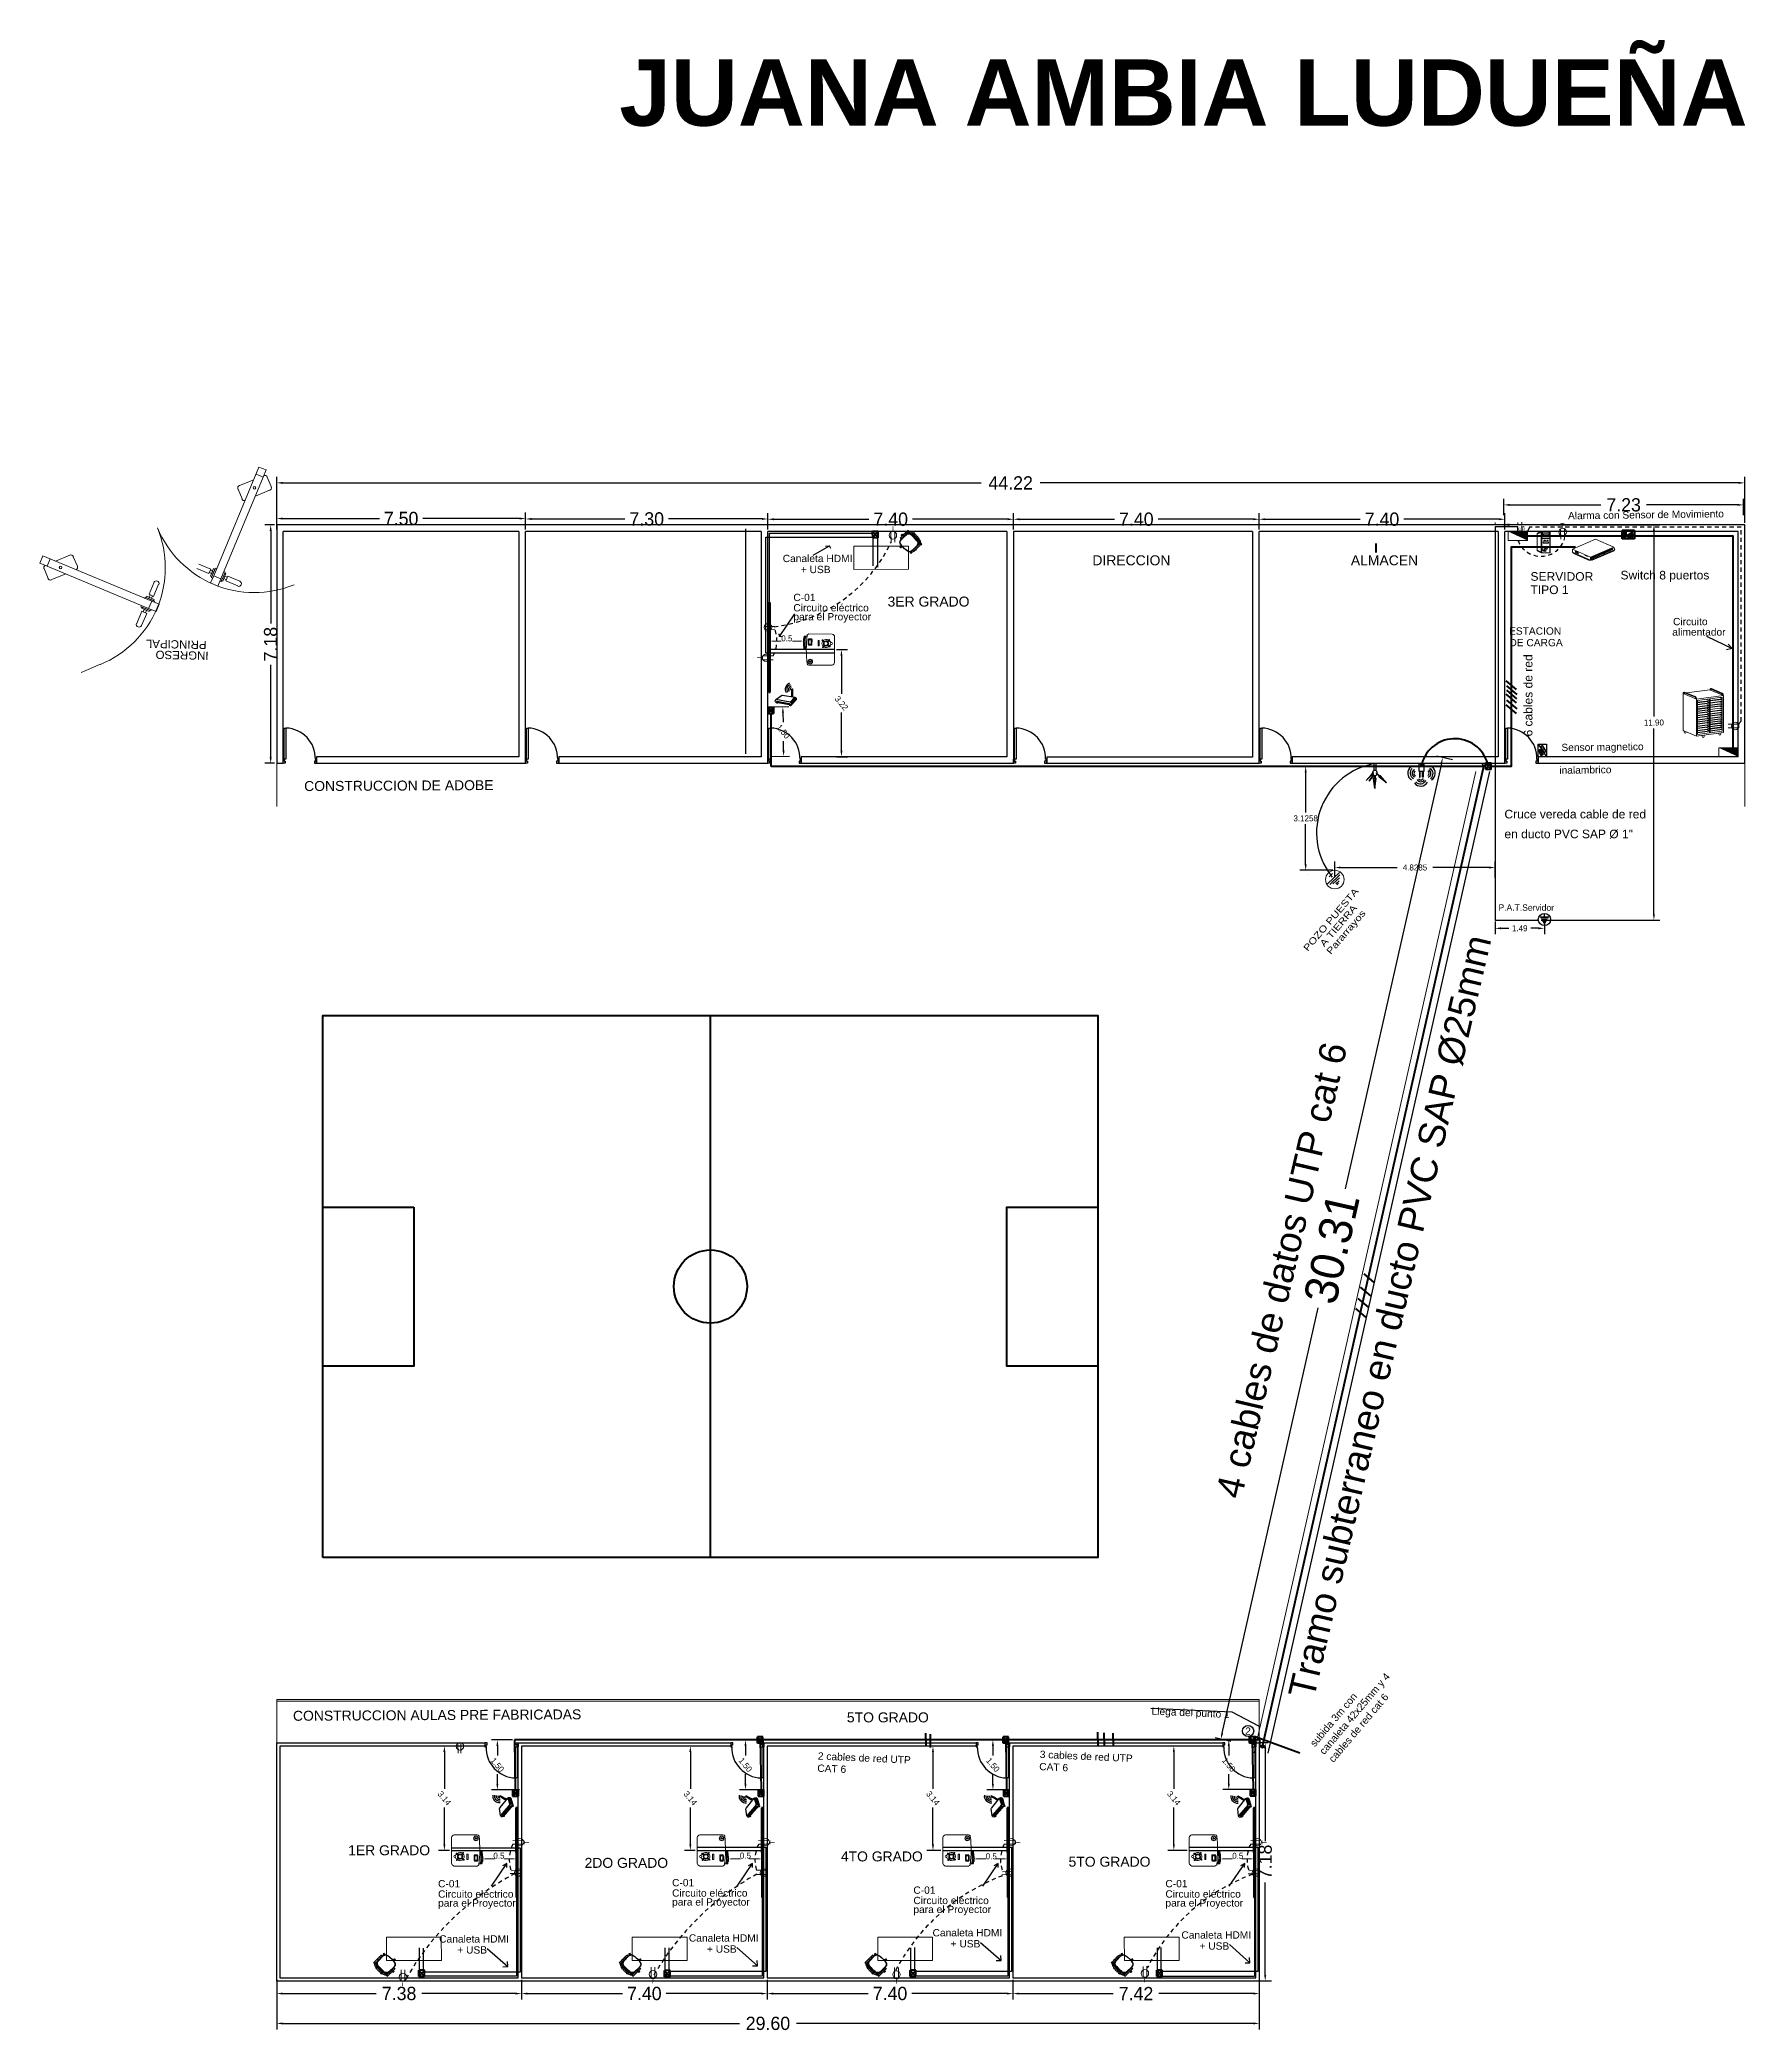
# Model space of a CAD drawing. Header units: metres. Extents: x 643973 to 644410, y 8488260 to 8488397.
# Drawn here: x 644358.5 to 644409.8, y 8488313.4 to 8488373.5 of the extents above; entities that cross this region are included whole.
import ezdxf
from ezdxf.enums import TextEntityAlignment as Align

# ---------------------------------------------------------------- set-up
doc = ezdxf.new("R2010")
doc.units = ezdxf.units.M
doc.header["$MEASUREMENT"] = 0
doc.linetypes.add('LÍNEAS_OCULTAS2', pattern=[0.1875, 0.125, -0.0625])
for name, color, linetype in [('ACHURADOS', 8, 'Continuous'), ('Cir Cargador Laptop NH-80 3x6mm2', 6, 'LÍNEAS_OCULTAS2'), ('Circ Tomac Nh-80 3x4mm2', 1, 'LÍNEAS_OCULTAS2'), ('DETALLE', 3, 'Continuous'), ('PDF8_PUERTAS - PETER', 2, 'Continuous'), ('Planta', 251, 'Continuous'), ('Salida de red', 4, 'Continuous'), ('sensor movimiento', 6, 'Continuous'), ('VANOS', 2, 'Continuous')]:
    doc.layers.add(name, color=color, linetype=linetype)
for name, color, linetype, lineweight in [('ALAYUT MARGEN', 5, 'Continuous', 50), ('Anotaciones - Textos_Pluma_Nº__86', 7, 'Continuous', 20), ('Cable USB', 3, 'Continuous', 30), ('CABLE UTP CAT 6', 140, 'COMPU_LINE', 35), ('CABLEADO POZO TIERRA', 3, 'Continuous', 30), ('central de alarma', 4, 'Continuous', 53), ('CIRCUITO DE ALIMENTACION', 30, 'Continuous', 50), ('CIRCUITO DE DATOS', 4, 'COMPU_LINE', 50), ('CIRCUITO DE SERVIDOR', 6, 'Continuous', 50), ('CIRCUITO ELECTRICO EST DE CARGA', 6, 'Continuous', 50), ('CIRCUITO ELECTRICOS', 7, 'Continuous', 15), ('CONECCION USB Y HDMI', 150, 'Continuous', 30), ('EQUIPOS ELECTRONICOS', 242, 'Continuous', 13), ('ESTACION DE CARGA', 66, 'Continuous', 9), ('MUEBLES', 150, 'Continuous', 25), ('MUEBLES - PETER', 253, 'Continuous', 5), ('MUEBLES MOVILES', 42, 'Continuous', 5), ('MURO ADOBE', 252, 'Continuous', 25), ('MURO PREFABRICADO', 252, 'Continuous', 25), ('MUROS', 251, 'Continuous', 53), ('PUERTAS', 24, 'Continuous', 5), ('PUESTA A TIERRA', 3, 'Continuous', 25), ('RED PUESTA A TIERRA', 44, 'T_LINE', 30), ('SERVIDOR', 5, 'Continuous', 13), ('switchs', 44, 'Continuous', 13), ('TEXTOS-SUBTITULO', 26, 'Continuous', 30), ('tomacorriente', 1, 'Continuous', 20)]:
    doc.layers.add(name, color=color, linetype=linetype, lineweight=lineweight)
doc.styles.add('COTAS', font='arial.ttf', dxfattribs={"height": 0.075})
doc.styles.add('SANS', font='sanss___.ttf', dxfattribs={"width": 1.2})
doc.styles.add('style4', font='arial.ttf')
doc.styles.add('TURBO_BASS', font='swisseb.ttf')
doc.linetypes.add('COMPU_LINE', pattern='A,0.5,-0.1,["R",Standard,S=0.1,R=0,X=-0.05,Y=-0.05],-0.1', length=0.7)
doc.linetypes.add('T_LINE', pattern='A,12.7,-5.08,["T",Standard,S=2.54,R=0,X=-2.54,Y=-1.27],-6.35', length=24.13)
doc.dimstyles.new('julio_75', dxfattribs={"dimscale": 0.75, "dimtxt": 0.075, "dimasz": 0.1, "dimexe": 0.1, "dimexo": 0.1, "dimgap": 0.1, "dimtad": 0, "dimtih": 1, "dimtoh": 1, "dimzin": 1, "dimtxsty": 'COTAS', "dimcen": 0.1, "dimclrd": 256, "dimclre": 256, "dimclrt": 256, "dimaunit": 1, "dimadec": 3, "dimazin": 0, "dimtfac": 1, "dimtix": 1, "dimtmove": 0, "dimatfit": 3, "dimfxl": 0.1, "dimfxlon": 1, "dimlwd": -1, "dimlwe": -1, "dimarcsym": 0})
doc.dimstyles.new('UTILIZAR', dxfattribs={"dimtxt": 0.18, "dimasz": 0.18, "dimexe": 0.18, "dimexo": 0.0625, "dimgap": 0.09, "dimtad": 0, "dimtih": 1, "dimtoh": 1, "dimdec": 4, "dimzin": 0, "dimdsep": 46, "dimtxsty": 'Standard', "dimcen": 0.09, "dimadec": 0, "dimazin": 0, "dimtfac": 1, "dimtdec": 4, "dimtofl": 0, "dimtmove": 0, "dimatfit": 3, "dimfxl": 1, "dimtolj": 1, "dimtzin": 0, "dimarcsym": 0})

msp = doc.modelspace()

# ---------------------------------------------------------------- texts
at = {"char_height": 0.3, "attachment_point": 1, "rotation": 0.0000001, "style": 'style4'}
for s, heights, insert in [('DIRECCION', [0.33661], (644390.17034, 8488357.92343)), ('ALMACEN', [0], (644397.95668, 8488357.92343)), ('3ER GRADO', [0], (644384.00014, 8488356.68012)), ('5TO GRADO', [0], (644382.7751, 8488323.07058)), ('1ER GRADO', [0], (644367.75015, 8488319.0681)), ('2DO GRADO', [0], (644374.8732, 8488318.68881)), ('4TO GRADO', [0], (644382.59296, 8488318.8828)), ('5TO GRADO', [0], (644389.45251, 8488318.72352))]:
    msp.add_mtext_dynamic_manual_height_columns(s, width=2.5599864, gutter_width=12.5, heights=heights, dxfattribs=dict(at, insert=insert))
at = {"layer": 'Anotaciones - Textos_Pluma_Nº__86', "char_height": 0.18, "attachment_point": 5, "rotation": 0.0000001}
for insert in [(644380.96681, 8488355.42113), (644372.29337, 8488318.7518), (644379.71762, 8488318.75721), (644387.12337, 8488318.73516), (644394.55024, 8488318.74973)]:
    msp.add_mtext('\\A1;0.5', dxfattribs=dict(at, insert=insert))
at = {"layer": 'Planta', "color": 0, "style": 'style4'}
for s, height, rotation, p in [('Alarma con Sensor de Movimiento', 0.22, 0.7308145, (644404.49915, 8488359.00749, 0)), ('Canaleta HDMI', 0.22, 0.0000001, (644380.84134, 8488357.71931)), ('+ USB', 0.22, 0.0000001, (644381.38609, 8488357.38752)), ('TIPO 1', 0.2592, 0.0000001, (644403.36821, 8488356.75582)), ('SERVIDOR', 0.2592, 0.0000001, (644403.36821, 8488357.15702)), ('Switch 8 puertos', 0.2592, 0.0000001, (644406.07999, 8488357.19713)), ('C-01', 0.22, 0.0000001, (644381.16226, 8488356.54514)), ('Circuito eléctrico', 0.22, 0.0000001, (644381.16226, 8488356.23396)), ('para el Proyector', 0.22, 0.0000001, (644381.16226, 8488355.96409)), ('Circuito ', 0.22, 0.0000001, (644407.66115, 8488355.81876)), ('ESTACION', 0.22, 0.0000001, (644402.72206, 8488355.53397)), ('DE CARGA', 0.22, 0.0000001, (644402.73302, 8488355.18383)), ('alimentador', 0.22, 0.0000001, (644407.63887, 8488355.50386)), ('6 cables de red', 0.2592, 90.0000001, (644403.42685, 8488352.46574)), ('Sensor magnetico', 0.22, 0.7377362, (644404.30079, 8488352.02471)), ('inalambrico', 0.22, 0.7308145, (644404.23709, 8488351.34111)), ('Cruce vereda cable de red', 0.2592, 0.0000001, (644402.58244, 8488349.99853)), ('en ducto PVC SAP Ø 1"', 0.2592, 0.0000001, (644402.58244, 8488349.40115)), ('Tramo subterraneo en ducto PVC SAP Ø25mm', 0.8, 76.84926, (644396.83973, 8488323.44355)), ('4 cables de datos UTP cat 6', 0.8, 76.8294173, (644394.65627, 8488329.46857)), ('Llega del punto 1 ', 0.22, 357.4807842, (644391.94859, 8488323.00429)), ('2', 0.22, 357.4807842, (644394.76702, 8488322.40129)), ('C-01', 0.22, 0.0000001, (644370.45884, 8488317.8009)), ('C-01', 0.22, 0.0000001, (644377.50832, 8488317.83279)), ('C-01', 0.22, 0.0000001, (644392.37035, 8488317.80388)), ('Circuito eléctrico', 0.22, 0.0000001, (644370.45884, 8488317.48971)), ('para el Proyector', 0.22, 0.0000001, (644370.45884, 8488317.21985)), ('Circuito eléctrico', 0.22, 0.0000001, (644377.50832, 8488317.5216)), ('para el Proyector', 0.22, 0.0000001, (644377.50832, 8488317.25174)), ('C-01', 0.22, 0.0000001, (644384.7779, 8488317.60777)), ('Circuito eléctrico', 0.22, 0.0000001, (644384.7779, 8488317.29658)), ('Circuito eléctrico', 0.22, 0.0000001, (644392.37035, 8488317.4927)), ('para el Proyector', 0.22, 0.0000001, (644392.37035, 8488317.22283)), ('para el Proyector', 0.22, 0.0000001, (644384.7779, 8488317.02672)), ('Canaleta HDMI', 0.22, 0.0000001, (644370.49304, 8488316.13829)), ('Canaleta HDMI', 0.22, 0.0000001, (644378.01489, 8488316.1661)), ('Canaleta HDMI', 0.22, 0.0000001, (644385.35584, 8488316.32448)), ('+ USB', 0.22, 0.0000001, (644385.90059, 8488315.99269)), ('Canaleta HDMI', 0.22, 0.0000001, (644392.85198, 8488316.25716)), ('+ USB', 0.22, 0.0000001, (644371.03779, 8488315.8065)), ('+ USB', 0.22, 0.0000001, (644378.55964, 8488315.83431)), ('+ USB', 0.22, 0.0000001, (644393.39673, 8488315.92537))]:
    msp.add_text(s, height=height, rotation=rotation, dxfattribs=at).set_placement(p)
at = {"layer": 'Planta', "color": 0, "lineweight": 15, "style": 'style4'}
for s, p in [('PRINCIPAL', (644363.48601, 8488355.34642)), ('INGRESO', (644363.54789, 8488355.0202))]:
    msp.add_text(s, height=0.247798, rotation=178.8104487, dxfattribs=at).set_placement(p)
at = {"layer": 'Planta', "color": 0, "char_height": 0.22, "attachment_point": 1, "style": 'style4'}
for s, insert, rotation in [('subida 3m con canaleta 42x25mm y 4 cables de red cat 6', (644396.7056, 8488322.1598), 49.7466767), ('2 cables de red UTP CAT 6', (644381.90578, 8488321.87121), 357.4807842), ('3 cables de red UTP CAT 6', (644388.59102, 8488321.91992), 357.4807842)]:
    msp.add_mtext_dynamic_manual_height_columns(s, width=3.1981557, gutter_width=12.5, heights=[0], dxfattribs=dict(at, insert=insert, rotation=rotation))
at = {"layer": 'PUESTA A TIERRA', "insert": (644404.07696, 8488347.40741), "char_height": 0.1924228, "attachment_point": 3, "rotation": 359.8598183}
msp.add_mtext_dynamic_manual_height_columns('P.A.T.Servidor', width=1.4961474, gutter_width=12.5, heights=[0], dxfattribs=at)
at = {"layer": 'RED PUESTA A TIERRA', "ltscale": 0.14, "style": 'SANS', "width": 1.2}
for s, p in [('POZO PUESTA', (644397.35639, 8488346.95092)), ('A TIERRA', (644397.58151, 8488346.76634)), ('Pararrayos', (644397.80821, 8488346.57318))]:
    msp.add_text(s, height=0.2, rotation=49.5672745, dxfattribs=at).set_placement(p, align=Align.MIDDLE_CENTER)
at = {"layer": 'sensor movimiento', "char_height": 0.04787, "attachment_point": 1, "rotation": 119.8093307}
for s, insert in [('S', (644403.72172, 8488352.1069)), ('N', (644403.77549, 8488352.01742))]:
    msp.add_mtext_dynamic_manual_height_columns(s, width=0.1042609, gutter_width=12.5, heights=[0], dxfattribs=dict(at, insert=insert))
at = {"layer": 'TEXTOS-SUBTITULO', "style": 'TURBO_BASS'}
msp.add_text('JUANA AMBIA LUDUEÑA', height=2, dxfattribs=at).set_placement((644392.91394, 8488370.86247), align=Align.CENTER)
at = {"layer": 'TEXTOS-SUBTITULO', "color": 0, "style": 'style4'}
for s, p in [('CONSTRUCCION DE ADOBE', (644369.27764, 8488350.83761)), ('CONSTRUCCION AULAS PRE FABRICADAS', (644370.43208, 8488322.84083))]:
    msp.add_text(s, height=0.3, rotation=0.3000001, dxfattribs=at).set_placement(p, align=Align.CENTER)
at = {"layer": 'tomacorriente', "char_height": 0.14803, "width": 1.3807297, "attachment_point": 2, "style": 'style4'}
for insert, rotation in [((644384.1635, 8488358.65139, 0), 178.1262457), ((644404.32787, 8488358.89653), 358.9917626), ((644380.21637, 8488354.83869), 268.1262457), ((644373.05143, 8488319.15847), 88.1262457), ((644380.45323, 8488319.15847), 88.1262457), ((644387.85233, 8488319.15847), 88.1262457), ((644395.27643, 8488319.15847), 88.1262457), ((644376.93274, 8488315.05739, 0), 358.1262457), ((644384.26619, 8488315.05185, 0), 358.1262457), ((644391.74953, 8488315.08533, 0), 358.1262457), ((644369.39911, 8488314.97531), 358.1262457)]:
    msp.add_mtext('T', dxfattribs=dict(at, insert=insert, rotation=rotation))

# ---------------------------------------------------------------- blocks, each defined once
blk = doc.blocks.new('PUERTA8')
at = {"layer": 'VANOS', "ltscale": 0.5}
for points in [[(0.025, 0.05), (0.025, 0.8), (0.065, 0.8), (0.065, 0.05)], [(0, -0.05), (0, 0.05), (0.025, 0.05), (0.025, 0), (0.05, 0), (0.05, -0.05)], [(0.8, -0.05), (0.8, 0.05), (0.775, 0.05), (0.775, 0), (0.75, 0), (0.75, -0.05)]]:
    blk.add_lwpolyline(points, close=True, dxfattribs=at)
at = {"layer": 'VANOS', "color": 8, "ltscale": 0.5}
blk.add_arc((0.045, 0.07), 0.73, 358.4306, 88.4306, dxfattribs=at)
blk = doc.blocks.new('P-1')
at = {"layer": 'ACHURADOS'}
blk.add_blockref('PUERTA8', (0, 0.05), dxfattribs=at)
blk = doc.blocks.new('ECRAN')
at = {"layer": 'CIRCUITO DE SERVIDOR'}
h = blk.add_hatch(color=141, dxfattribs=at)
h.dxf.hatch_style = 1
h.paths.add_polyline_path([(714290.289, 8427261.831), (714290.304, 8427261.851), (714288.907, 8427262.986), (714288.892, 8427262.966)])
at = {"layer": 'CIRCUITO DE SERVIDOR', "color": 0}
for p, q in [((714288.892, 8427262.966), (714288.907, 8427262.986)), ((714290.289, 8427261.831), (714288.892, 8427262.966)), ((714290.304, 8427261.851), (714288.907, 8427262.986)), ((714290.289, 8427261.831), (714290.304, 8427261.851))]:
    blk.add_line(p, q, dxfattribs=at)
blk = doc.blocks.new('PROYECTOR')
at = {"layer": 'EQUIPOS ELECTRONICOS', "color": 22}
for p, q in [((714285.889, 8427253.988), (714285.86, 8427253.988)), ((714285.889, 8427253.971), (714285.86, 8427253.971)), ((714285.889, 8427253.954), (714285.86, 8427253.954)), ((714285.89, 8427254.003), (714285.861, 8427254.003)), ((714285.89, 8427253.939), (714285.861, 8427253.939)), ((714285.891, 8427254.016), (714285.862, 8427254.016)), ((714285.891, 8427253.927), (714285.862, 8427253.927)), ((714285.892, 8427254.025), (714285.863, 8427254.025)), ((714285.892, 8427253.917), (714285.863, 8427253.917)), ((714285.894, 8427254.035), (714285.864, 8427254.035)), ((714285.894, 8427253.907), (714285.864, 8427253.907)), ((714285.895, 8427254.043), (714285.866, 8427254.043)), ((714285.895, 8427253.899), (714285.866, 8427253.899)), ((714285.896, 8427254.051), (714285.867, 8427254.051)), ((714285.896, 8427253.892), (714285.867, 8427253.892)), ((714285.897, 8427254.057), (714285.868, 8427254.057)), ((714285.897, 8427253.886), (714285.868, 8427253.886)), ((714285.898, 8427254.062), (714285.869, 8427254.062)), ((714285.898, 8427253.88), (714285.869, 8427253.88)), ((714285.899, 8427254.066), (714285.87, 8427254.066)), ((714285.899, 8427253.877), (714285.87, 8427253.877)), ((714285.874, 8427254.069), (714285.919, 8427254.069)), ((714285.874, 8427253.873), (714285.9, 8427253.873)), ((714285.9, 8427253.873), (714285.908, 8427253.873)), ((714285.937, 8427254.018), (714285.945, 8427254.026)), ((714285.937, 8427254.018), (714285.95, 8427254.012)), ((714285.937, 8427253.935), (714285.95, 8427253.941)), ((714285.937, 8427253.935), (714285.945, 8427253.926)), ((714285.945, 8427254.026), (714285.95, 8427254.012)), ((714285.945, 8427253.926), (714285.95, 8427253.941)), ((714285.994, 8427254.026), (714285.988, 8427254.012)), ((714285.999, 8427254.019), (714285.988, 8427254.012)), ((714285.999, 8427253.934), (714285.988, 8427253.941)), ((714285.994, 8427253.926), (714285.988, 8427253.941)), ((714285.994, 8427254.026), (714285.999, 8427254.019)), ((714285.994, 8427253.926), (714285.999, 8427253.934))]:
    blk.add_line(p, q, dxfattribs=at)
for points in [[(714285.95, 8427254.107), (714286.321, 8427254.107)], [(714285.937, 8427253.935), (714285.937, 8427254.018)], [(714285.945, 8427254.026), (714285.994, 8427254.026)], [(714285.994, 8427253.926), (714285.945, 8427253.926)], [(714285.999, 8427254.019), (714285.999, 8427253.934)], [(714286.189, 8427253.979), (714286.16, 8427254.004)], [(714286.167, 8427254.012), (714286.196, 8427253.986)], [(714286.195, 8427253.925), (714286.17, 8427253.896)], [(714286.178, 8427253.889), (714286.203, 8427253.919)], [(714286.25, 8427253.989), (714286.275, 8427254.018)], [(714286.253, 8427253.924), (714286.282, 8427253.899)], [(714286.283, 8427254.011), (714286.257, 8427253.982)], [(714286.289, 8427253.907), (714286.259, 8427253.932)], [(714286.362, 8427254.062), (714286.362, 8427253.651)], [(714286.321, 8427253.605), (714285.95, 8427253.605)]]:
    blk.add_lwpolyline(points, dxfattribs=at)
for points in [[(714285.95, 8427253.941), (714285.95, 8427254.012), (714285.988, 8427254.012), (714285.988, 8427253.941)], [(714286.096, 8427253.916), (714286.096, 8427254), (714286.114, 8427254), (714286.114, 8427253.916)], [(714285.959, 8427253.661), (714285.959, 8427253.664), (714285.971, 8427253.664), (714285.971, 8427253.661)]]:
    blk.add_lwpolyline(points, close=True, dxfattribs=at)
for centre, radius in [((714286.224, 8427253.955), 0.0304), ((714286.31, 8427253.955), 0.0164), ((714285.971, 8427253.662), 0.0381), ((714285.971, 8427253.662), 0.0331), ((714285.971, 8427253.662), 0.014)]:
    blk.add_circle(centre, radius, dxfattribs=at)
for centre, radius, start, end in [((714287.909, 8427253.856), 2.001, 173.425, 186.575), ((714285.955, 8427254.07), 0.0374, 98.673, 156.471), ((714286.309, 8427254.055), 0.0537, 7.2076, 76.3441), ((714286.3, 8427253.971), 0.44, 167.5718, 192.4282), ((714285.875, 8427254.064), 0.00496, 93.9534, 163.5798), ((714285.875, 8427253.878), 0.00496, 196.4202, 266.0466), ((714286.329, 8427253.971), 0.44, 167.0985, 192.9015), ((714286.224, 8427253.955), 0.0653, 143.6007, 227.2934), ((714286.165, 8427254.006), 0.00543, 73.4853, 205.0201), ((714286.175, 8427253.894), 0.00543, 163.5907, 295.1255), ((714286.224, 8427253.955), 0.0653, 51.3173, 134.9047), ((714286.224, 8427253.955), 0.0419, 145.8568, 226.2323), ((714286.224, 8427253.955), 0.0653, 235.9964, 315.0101), ((714286.191, 8427253.984), 0.00543, 253.4853, 25.0201), ((714286.198, 8427253.92), 0.00543, 343.5907, 115.1255), ((714286.224, 8427253.955), 0.0419, 52.4732, 132.6486), ((714286.224, 8427253.955), 0.0419, 239.2135, 312.7541), ((714286.255, 8427253.987), 0.00543, 163.4853, 295.0201), ((714286.258, 8427253.927), 0.00543, 73.5907, 205.1255), ((714286.224, 8427253.955), 0.0419, 325.9622, 39.2682), ((714286.392, 8427253.789), 0.171, 135.3, 135.5685), ((714286.392, 8427254.122), 0.171, 225.6035, 241.2485), ((714286.277, 8427254.013), 0.00543, 343.4853, 115.0201), ((714286.392, 8427253.789), 0.171, 118.7515, 131.9741), ((714286.284, 8427253.904), 0.00543, 253.5907, 25.1255), ((714285.955, 8427253.642), 0.0374, 203.529, 261.327), ((714285.971, 8427253.662), 0.00701, 214.7427, 146.5983), ((714286.309, 8427253.657), 0.0537, 283.6559, 352.7924)]:
    blk.add_arc(centre, radius, start, end, dxfattribs=at)
blk = doc.blocks.new('TOMACORRIENTE DOBLE')
at = {"layer": 'tomacorriente'}
for p, q in [((697806.69, 8439550.781), (697806.391, 8439550.86)), ((697806.719, 8439550.89), (697806.419, 8439550.969))]:
    blk.add_line(p, q, dxfattribs=at)
blk.add_circle((697806.61, 8439550.86), 0.113, dxfattribs=at)
blk = doc.blocks.new('ACCES POINT')
at = {"color": 92}
for p, q in [((714282.921, 8427256.134), (714282.921, 8427256.231)), ((714282.921, 8427256.078), (714282.921, 8427256.134)), ((714282.93, 8427256.317), (714282.93, 8427256.314)), ((714282.941, 8427256.317), (714282.941, 8427256.315)), ((714282.952, 8427256.134), (714282.952, 8427256.231)), ((714282.952, 8427256.083), (714282.952, 8427256.134)), ((714282.818, 8427256.024), (714282.958, 8427255.874)), ((714282.819, 8427256.007), (714282.959, 8427255.856)), ((714282.824, 8427255.992), (714282.964, 8427255.842)), ((714282.826, 8427256.045), (714282.861, 8427256.007)), ((714282.846, 8427256.064), (714282.882, 8427256.025)), ((714282.857, 8427256.068), (714282.895, 8427256.028)), ((714282.859, 8427256.005), (714282.913, 8427255.947)), ((714282.865, 8427256.069), (714283.005, 8427255.919)), ((714282.915, 8427255.95), (714282.966, 8427255.895)), ((714282.936, 8427255.967), (714282.986, 8427255.913)), ((714282.949, 8427255.97), (714282.997, 8427255.917)), ((714282.976, 8427255.83), (714282.965, 8427255.841)), ((714282.976, 8427255.83), (714283.422, 8427255.911)), ((714282.978, 8427255.83), (714282.978, 8427255.818)), ((714283.005, 8427255.919), (714283.429, 8427255.994)), ((714283.011, 8427255.821), (714283.011, 8427255.836)), ((714283.397, 8427255.947), (714283.03, 8427255.88)), ((714283.404, 8427255.922), (714283.037, 8427255.855)), ((714283.378, 8427255.903), (714283.378, 8427255.895)), ((714283.405, 8427255.908), (714283.405, 8427255.895))]:
    blk.add_line(p, q, dxfattribs=at)
for points in [[(714283.229, 8427256.126), (714282.865, 8427256.069)], [(714282.925, 8427256.235), (714282.925, 8427256.31)], [(714282.948, 8427256.235), (714282.948, 8427256.31)], [(714283.429, 8427255.994), (714283.263, 8427256.122)]]:
    blk.add_lwpolyline(points, dxfattribs=at)
for centre in [(714282.993, 8427255.849), (714283.007, 8427255.851), (714283.02, 8427255.854)]:
    blk.add_circle(centre, 0.00399, dxfattribs=at)
for centre, radius, start, end in [((714282.936, 8427256.219), 0.0194, 37.7243, 142.2757), ((714282.936, 8427256.3), 0.0155, 40.38341, 139.61659), ((714282.936, 8427256.314), 0.00651, 35.17333, 144.99977), ((714282.948, 8427256.31), 0.0489, 317.3396, 78.87178), ((714282.948, 8427256.31), 0.0984, 322.08641, 73.88378), ((714282.948, 8427256.31), 0.148, 323.64665, 72.2452), ((714282.948, 8427256.31), 0.197, 324.42337, 71.42959), ((714283.239, 8427256.073), 0.0539, 64.31802, 101.06402), ((714282.869, 8427256.018), 0.0515, 94.57986, 210.72728), ((714282.899, 8427255.982), 0.0456, 84.10184, 150.53064), ((714282.903, 8427255.978), 0.0456, 84.10184, 150.53064), ((714282.908, 8427255.973), 0.0456, 84.10184, 150.53064), ((714282.912, 8427255.968), 0.0456, 84.10184, 150.53064), ((714282.917, 8427255.963), 0.0456, 84.10184, 150.53064), ((714282.921, 8427255.958), 0.0456, 84.10184, 150.53064), ((714282.926, 8427255.953), 0.0456, 84.10184, 150.53064), ((714282.93, 8427255.949), 0.0456, 84.10184, 150.53064), ((714282.935, 8427255.944), 0.0456, 84.10184, 150.53064), ((714282.939, 8427255.939), 0.0456, 84.10184, 150.53064), ((714282.944, 8427255.934), 0.0456, 84.10184, 150.53064), ((714282.948, 8427255.929), 0.0456, 84.10184, 150.53064), ((714282.953, 8427255.925), 0.0456, 84.10184, 150.53064), ((714283.009, 8427255.867), 0.0515, 94.57986, 210.72728), ((714282.995, 8427255.823), 0.0171, 196.70649, 353.75044), ((714283.037, 8427255.868), 0.0134, 123.93167, 267.77658), ((714283.391, 8427255.897), 0.0136, 171.61169, 8.38831), ((714283.39, 8427255.932), 0.0167, 326.43027, 65.27798), ((714283.402, 8427255.955), 0.0478, 294.69962, 54.59987)]:
    blk.add_arc(centre, radius, start, end, dxfattribs=at)
blk = doc.blocks.new('34')
at = {"layer": 'MUEBLES'}
for p, q in [((1317.837, 1591.489), (1317.743, 1591.34)), ((1317.845, 1591.483), (1317.752, 1591.334)), ((1317.775, 1591.48), (1317.757, 1591.452)), ((1317.775, 1591.48), (1317.757, 1591.452)), ((1317.792, 1591.508), (1317.775, 1591.48)), ((1317.792, 1591.508), (1317.775, 1591.48)), ((1317.81, 1591.536), (1317.792, 1591.508)), ((1317.81, 1591.536), (1317.792, 1591.508)), ((1317.827, 1591.564), (1317.81, 1591.536)), ((1317.827, 1591.564), (1317.81, 1591.536)), ((1317.829, 1591.485), (1317.812, 1591.457)), ((1317.829, 1591.485), (1317.812, 1591.457)), ((1317.844, 1591.591), (1317.827, 1591.564)), ((1317.844, 1591.591), (1317.827, 1591.564)), ((1317.847, 1591.513), (1317.829, 1591.485)), ((1317.847, 1591.513), (1317.829, 1591.485)), ((1317.856, 1591.513), (1317.837, 1591.489)), ((1317.86, 1591.618), (1317.844, 1591.591)), ((1317.86, 1591.617), (1317.844, 1591.591)), ((1317.864, 1591.507), (1317.845, 1591.483)), ((1317.864, 1591.541), (1317.847, 1591.513)), ((1317.864, 1591.54), (1317.847, 1591.513)), ((1317.88, 1591.532), (1317.856, 1591.513)), ((1317.877, 1591.644), (1317.86, 1591.618)), ((1317.876, 1591.642), (1317.86, 1591.617)), ((1317.881, 1591.568), (1317.864, 1591.54)), ((1317.881, 1591.568), (1317.864, 1591.541)), ((1317.888, 1591.527), (1317.864, 1591.507)), ((1317.873, 1591.556), (1317.88, 1591.54)), ((1317.876, 1591.642), (1317.877, 1591.644)), ((1317.877, 1591.644), (1317.899, 1591.637)), ((1317.899, 1591.637), (1317.878, 1591.642)), ((1317.878, 1591.642), (1317.878, 1591.642)), ((1317.878, 1591.642), (1317.878, 1591.642)), ((1317.908, 1591.545), (1317.88, 1591.532)), ((1317.88, 1591.54), (1317.883, 1591.533)), ((1317.897, 1591.594), (1317.881, 1591.568)), ((1317.898, 1591.594), (1317.881, 1591.568)), ((1317.916, 1591.54), (1317.888, 1591.527)), ((1317.897, 1591.593), (1317.899, 1591.591)), ((1317.914, 1591.62), (1317.898, 1591.594)), ((1317.899, 1591.637), (1317.914, 1591.62)), ((1317.912, 1591.621), (1317.899, 1591.637)), ((1317.899, 1591.591), (1317.915, 1591.553)), ((1317.904, 1591.591), (1317.901, 1591.599)), ((1317.908, 1591.582), (1317.904, 1591.591)), ((1317.911, 1591.573), (1317.908, 1591.582)), ((1317.918, 1591.547), (1317.908, 1591.545)), ((1317.91, 1591.579), (1317.915, 1591.618)), ((1317.912, 1591.581), (1317.91, 1591.579)), ((1317.91, 1591.579), (1317.913, 1591.576)), ((1317.914, 1591.567), (1317.911, 1591.573)), ((1317.911, 1591.564), (1317.915, 1591.565)), ((1317.912, 1591.621), (1317.912, 1591.621)), ((1317.912, 1591.621), (1317.912, 1591.621)), ((1317.915, 1591.584), (1317.912, 1591.581)), ((1317.913, 1591.576), (1317.923, 1591.573)), ((1317.915, 1591.565), (1317.914, 1591.567)), ((1317.917, 1591.62), (1317.915, 1591.618)), ((1317.925, 1591.586), (1317.915, 1591.584)), ((1317.915, 1591.553), (1317.918, 1591.547)), ((1317.925, 1591.542), (1317.916, 1591.54)), ((1317.92, 1591.623), (1317.917, 1591.62)), ((1317.939, 1591.551), (1317.918, 1591.547)), ((1317.931, 1591.625), (1317.92, 1591.623)), ((1317.923, 1591.573), (1317.934, 1591.57)), ((1317.942, 1591.587), (1317.925, 1591.586)), ((1317.946, 1591.547), (1317.925, 1591.542)), ((1317.949, 1591.626), (1317.931, 1591.625)), ((1317.934, 1591.57), (1317.941, 1591.569)), ((1317.971, 1591.55), (1317.939, 1591.551)), ((1317.941, 1591.569), (1317.947, 1591.567)), ((1317.952, 1591.587), (1317.942, 1591.587)), ((1317.977, 1591.546), (1317.946, 1591.547)), ((1317.947, 1591.567), (1317.961, 1591.562)), ((1317.959, 1591.625), (1317.949, 1591.626)), ((1317.965, 1591.585), (1317.952, 1591.587)), ((1317.974, 1591.623), (1317.959, 1591.625)), ((1317.961, 1591.562), (1317.977, 1591.556)), ((1317.994, 1591.579), (1317.965, 1591.585)), ((1317.991, 1591.543), (1317.971, 1591.55)), ((1318.004, 1591.617), (1317.974, 1591.623)), ((1317.977, 1591.556), (1317.994, 1591.551)), ((1317.996, 1591.539), (1317.977, 1591.546)), ((1318.009, 1591.532), (1317.991, 1591.543)), ((1318.027, 1591.572), (1317.994, 1591.579)), ((1317.994, 1591.551), (1318.016, 1591.545)), ((1318.013, 1591.529), (1317.996, 1591.539)), ((1318.039, 1591.609), (1318.004, 1591.617)), ((1318.013, 1591.529), (1318.009, 1591.532)), ((1318.053, 1591.504), (1318.013, 1591.529)), ((1318.016, 1591.545), (1318.089, 1591.513)), ((1318.032, 1591.571), (1318.027, 1591.572)), ((1318.062, 1591.559), (1318.032, 1591.571)), ((1318.045, 1591.608), (1318.039, 1591.609)), ((1318.077, 1591.595), (1318.045, 1591.608)), ((1318.164, 1591.435), (1318.053, 1591.504)), ((1318.081, 1591.552), (1318.062, 1591.559)), ((1318.097, 1591.587), (1318.077, 1591.595)), ((1318.1, 1591.544), (1318.081, 1591.552)), ((1318.089, 1591.513), (1318.156, 1591.47)), ((1318.117, 1591.579), (1318.097, 1591.587)), ((1318.106, 1591.541), (1318.1, 1591.544)), ((1318.119, 1591.533), (1318.106, 1591.541)), ((1318.125, 1591.576), (1318.117, 1591.579)), ((1318.138, 1591.521), (1318.119, 1591.533)), ((1318.139, 1591.567), (1318.125, 1591.576)), ((1318.158, 1591.509), (1318.138, 1591.521)), ((1318.159, 1591.554), (1318.139, 1591.567)), ((1318.174, 1591.499), (1318.158, 1591.509)), ((1318.179, 1591.542), (1318.159, 1591.554)), ((1318.176, 1591.497), (1318.174, 1591.499)), ((1318.193, 1591.482), (1318.176, 1591.497)), ((1318.197, 1591.53), (1318.179, 1591.542)), ((1318.208, 1591.469), (1318.193, 1591.482)), ((1318.2, 1591.528), (1318.197, 1591.53)), ((1318.217, 1591.513), (1318.2, 1591.528)), ((1318.233, 1591.498), (1318.217, 1591.513)), ((1318.223, 1591.511), (1318.221, 1591.51)), ((1318.223, 1591.511), (1318.229, 1591.512)), ((1318.227, 1591.512), (1318.23, 1591.514)), ((1318.229, 1591.512), (1318.237, 1591.509)), ((1318.23, 1591.514), (1318.235, 1591.518)), ((1318.261, 1591.473), (1318.233, 1591.498)), ((1318.235, 1591.518), (1318.236, 1591.519)), ((1318.236, 1591.519), (1318.263, 1591.489)), ((1318.237, 1591.509), (1318.244, 1591.503)), ((1318.244, 1591.503), (1318.248, 1591.496)), ((1318.248, 1591.496), (1318.25, 1591.488)), ((1318.25, 1591.488), (1318.248, 1591.484)), ((1318.253, 1591.481), (1318.256, 1591.483)), ((1318.256, 1591.483), (1318.261, 1591.487)), ((1318.261, 1591.487), (1318.263, 1591.489)), ((1317.682, 1591.305), (1317.68, 1591.305)), ((1317.683, 1591.265), (1317.68, 1591.305)), ((1317.688, 1591.305), (1317.682, 1591.305)), ((1317.685, 1591.265), (1317.683, 1591.265)), ((1317.692, 1591.266), (1317.685, 1591.265)), ((1317.686, 1591.282), (1317.687, 1591.291)), ((1317.689, 1591.274), (1317.686, 1591.282)), ((1317.687, 1591.291), (1317.69, 1591.298)), ((1317.697, 1591.306), (1317.688, 1591.305)), ((1317.693, 1591.267), (1317.689, 1591.274)), ((1317.69, 1591.298), (1317.696, 1591.302)), ((1317.695, 1591.266), (1317.692, 1591.266)), ((1317.699, 1591.264), (1317.693, 1591.267)), ((1317.696, 1591.302), (1317.727, 1591.303)), ((1317.708, 1591.306), (1317.697, 1591.306)), ((1317.699, 1591.264), (1317.723, 1591.265)), ((1317.723, 1591.398), (1317.707, 1591.373)), ((1317.708, 1591.374), (1317.707, 1591.373)), ((1317.707, 1591.373), (1317.723, 1591.356)), ((1317.724, 1591.399), (1317.708, 1591.374)), ((1317.723, 1591.355), (1317.708, 1591.371)), ((1317.708, 1591.371), (1317.709, 1591.371)), ((1317.709, 1591.371), (1317.708, 1591.371)), ((1317.717, 1591.307), (1317.708, 1591.306)), ((1317.723, 1591.307), (1317.717, 1591.307)), ((1317.727, 1591.304), (1317.722, 1591.277)), ((1317.722, 1591.277), (1317.723, 1591.252)), ((1317.74, 1591.425), (1317.723, 1591.398)), ((1317.723, 1591.356), (1317.744, 1591.349)), ((1317.742, 1591.35), (1317.723, 1591.355)), ((1317.726, 1591.307), (1317.723, 1591.307)), ((1317.723, 1591.252), (1317.727, 1591.241)), ((1317.74, 1591.425), (1317.724, 1591.399)), ((1317.726, 1591.303), (1317.726, 1591.307)), ((1317.737, 1591.328), (1317.727, 1591.304)), ((1317.727, 1591.241), (1317.731, 1591.229)), ((1317.735, 1591.298), (1317.73, 1591.272)), ((1317.73, 1591.272), (1317.731, 1591.247)), ((1317.731, 1591.247), (1317.734, 1591.237)), ((1317.731, 1591.229), (1317.742, 1591.21)), ((1317.734, 1591.237), (1317.738, 1591.224)), ((1317.745, 1591.323), (1317.735, 1591.298)), ((1317.743, 1591.34), (1317.737, 1591.328)), ((1317.738, 1591.224), (1317.748, 1591.206)), ((1317.757, 1591.452), (1317.74, 1591.425)), ((1317.757, 1591.452), (1317.74, 1591.425)), ((1317.742, 1591.35), (1317.742, 1591.35)), ((1317.742, 1591.35), (1317.742, 1591.35)), ((1317.742, 1591.21), (1317.755, 1591.196)), ((1317.76, 1591.375), (1317.744, 1591.349)), ((1317.744, 1591.349), (1317.746, 1591.351)), ((1317.752, 1591.334), (1317.745, 1591.323)), ((1317.761, 1591.376), (1317.746, 1591.351)), ((1317.748, 1591.206), (1317.76, 1591.193)), ((1317.755, 1591.196), (1317.801, 1591.155)), ((1317.777, 1591.402), (1317.76, 1591.375)), ((1317.76, 1591.193), (1317.805, 1591.153)), ((1317.777, 1591.402), (1317.761, 1591.376)), ((1317.794, 1591.429), (1317.777, 1591.402)), ((1317.794, 1591.429), (1317.777, 1591.402)), ((1317.812, 1591.457), (1317.794, 1591.429)), ((1317.812, 1591.457), (1317.794, 1591.429)), ((1317.801, 1591.155), (1317.822, 1591.14)), ((1317.805, 1591.153), (1317.825, 1591.138)), ((1317.822, 1591.14), (1317.851, 1591.118)), ((1317.825, 1591.138), (1317.852, 1591.117)), ((1317.851, 1591.118), (1317.878, 1591.101)), ((1317.852, 1591.117), (1317.903, 1591.086)), ((1317.903, 1591.086), (1317.935, 1591.069)), ((1317.903, 1591.086), (1317.904, 1591.085)), ((1317.904, 1591.085), (1317.937, 1591.068)), ((1317.913, 1591.007), (1317.911, 1591.001)), ((1317.911, 1591.001), (1317.911, 1590.999)), ((1317.95, 1590.989), (1317.911, 1590.999)), ((1317.915, 1591.016), (1317.913, 1591.007)), ((1317.917, 1591.026), (1317.915, 1591.016)), ((1317.919, 1591.035), (1317.917, 1591.026)), ((1317.918, 1591.013), (1317.928, 1591.053)), ((1317.921, 1591.007), (1317.918, 1591.013)), ((1317.921, 1591.041), (1317.919, 1591.035)), ((1317.921, 1591.043), (1317.921, 1591.041)), ((1317.925, 1591.042), (1317.921, 1591.043)), ((1317.927, 1591.001), (1317.921, 1591.007)), ((1317.935, 1590.998), (1317.927, 1591.001)), ((1317.928, 1591.053), (1317.932, 1591.07)), ((1317.935, 1591.069), (1317.956, 1591.058)), ((1317.943, 1590.997), (1317.935, 1590.998)), ((1317.937, 1591.068), (1317.959, 1591.056)), ((1317.951, 1590.999), (1317.943, 1590.997)), ((1317.952, 1590.997), (1317.95, 1590.991)), ((1317.95, 1590.991), (1317.95, 1590.989)), ((1317.956, 1591.003), (1317.951, 1590.999)), ((1317.953, 1591.001), (1317.952, 1590.997)), ((1317.956, 1591.058), (1318.011, 1591.035)), ((1317.956, 1591.003), (1317.965, 1591.043)), ((1317.959, 1591.056), (1318.016, 1591.032)), ((1317.965, 1591.043), (1317.968, 1591.053)), ((1318.011, 1591.035), (1318.044, 1591.029)), ((1318.016, 1591.032), (1318.051, 1591.025)), ((1318.044, 1591.029), (1318.064, 1591.031)), ((1318.051, 1591.025), (1318.071, 1591.027)), ((1318.064, 1591.031), (1318.072, 1591.032)), ((1318.071, 1591.027), (1318.08, 1591.028)), ((1318.072, 1591.032), (1318.096, 1591.043)), ((1318.08, 1591.028), (1318.104, 1591.038)), ((1318.096, 1591.043), (1318.115, 1591.057)), ((1318.104, 1591.038), (1318.124, 1591.052)), ((1318.115, 1591.057), (1318.135, 1591.078)), ((1318.124, 1591.052), (1318.144, 1591.072)), ((1318.135, 1591.078), (1318.143, 1591.09)), ((1318.143, 1591.09), (1318.236, 1591.239)), ((1318.144, 1591.072), (1318.152, 1591.084)), ((1318.158, 1591.458), (1318.145, 1591.447)), ((1318.152, 1591.084), (1318.245, 1591.233)), ((1318.156, 1591.47), (1318.217, 1591.419)), ((1318.164, 1591.463), (1318.158, 1591.458)), ((1318.177, 1591.116), (1318.161, 1591.09)), ((1318.162, 1591.092), (1318.161, 1591.09)), ((1318.161, 1591.09), (1318.177, 1591.073)), ((1318.177, 1591.116), (1318.162, 1591.092)), ((1318.162, 1591.088), (1318.162, 1591.089)), ((1318.176, 1591.072), (1318.162, 1591.088)), ((1318.211, 1591.406), (1318.164, 1591.435)), ((1318.196, 1591.067), (1318.176, 1591.072)), ((1318.194, 1591.143), (1318.177, 1591.116)), ((1318.194, 1591.142), (1318.177, 1591.116)), ((1318.177, 1591.073), (1318.198, 1591.067)), ((1318.183, 1591.429), (1318.179, 1591.426)), ((1318.195, 1591.438), (1318.183, 1591.429)), ((1318.211, 1591.17), (1318.194, 1591.143)), ((1318.211, 1591.17), (1318.194, 1591.142)), ((1318.196, 1591.068), (1318.196, 1591.067)), ((1318.196, 1591.067), (1318.196, 1591.067)), ((1318.214, 1591.092), (1318.198, 1591.067)), ((1318.198, 1591.067), (1318.199, 1591.068)), ((1318.215, 1591.093), (1318.199, 1591.068)), ((1318.204, 1591.159), (1318.2, 1591.162)), ((1318.204, 1591.159), (1318.2, 1591.162)), ((1318.233, 1591.445), (1318.208, 1591.469)), ((1318.225, 1591.396), (1318.211, 1591.406)), ((1318.211, 1591.406), (1318.216, 1591.403)), ((1318.228, 1591.198), (1318.211, 1591.17)), ((1318.228, 1591.197), (1318.211, 1591.17)), ((1318.231, 1591.119), (1318.214, 1591.092)), ((1318.231, 1591.119), (1318.215, 1591.093)), ((1318.231, 1591.393), (1318.216, 1591.403)), ((1318.217, 1591.419), (1318.232, 1591.403)), ((1318.224, 1591.191), (1318.22, 1591.193)), ((1318.238, 1591.384), (1318.225, 1591.396)), ((1318.246, 1591.226), (1318.228, 1591.198)), ((1318.246, 1591.226), (1318.228, 1591.197)), ((1318.244, 1591.381), (1318.231, 1591.393)), ((1318.248, 1591.147), (1318.231, 1591.119)), ((1318.248, 1591.146), (1318.231, 1591.119)), ((1318.232, 1591.403), (1318.244, 1591.39)), ((1318.236, 1591.442), (1318.233, 1591.445)), ((1318.257, 1591.415), (1318.236, 1591.442)), ((1318.236, 1591.239), (1318.251, 1591.266)), ((1318.253, 1591.357), (1318.238, 1591.384)), ((1318.239, 1591.132), (1318.247, 1591.128)), ((1318.247, 1591.128), (1318.239, 1591.132)), ((1318.26, 1591.124), (1318.241, 1591.136)), ((1318.254, 1591.128), (1318.241, 1591.136)), ((1318.244, 1591.39), (1318.256, 1591.377)), ((1318.26, 1591.352), (1318.244, 1591.381)), ((1318.245, 1591.233), (1318.26, 1591.26)), ((1318.263, 1591.254), (1318.246, 1591.226)), ((1318.263, 1591.253), (1318.246, 1591.226)), ((1318.247, 1591.128), (1318.256, 1591.122)), ((1318.256, 1591.122), (1318.247, 1591.128)), ((1318.266, 1591.174), (1318.248, 1591.147)), ((1318.265, 1591.174), (1318.248, 1591.146)), ((1318.251, 1591.266), (1318.26, 1591.295)), ((1318.257, 1591.341), (1318.253, 1591.357)), ((1318.256, 1591.377), (1318.267, 1591.366)), ((1318.256, 1591.122), (1318.264, 1591.117)), ((1318.264, 1591.117), (1318.256, 1591.122)), ((1318.275, 1591.391), (1318.257, 1591.415)), ((1318.26, 1591.326), (1318.257, 1591.341)), ((1318.264, 1591.336), (1318.26, 1591.352)), ((1318.26, 1591.295), (1318.26, 1591.326)), ((1318.26, 1591.26), (1318.268, 1591.29)), ((1318.266, 1591.125), (1318.26, 1591.124)), ((1318.264, 1591.47), (1318.261, 1591.473)), ((1318.274, 1591.159), (1318.261, 1591.167)), ((1318.279, 1591.156), (1318.261, 1591.167)), ((1318.281, 1591.281), (1318.263, 1591.253)), ((1318.281, 1591.281), (1318.263, 1591.254)), ((1318.287, 1591.441), (1318.264, 1591.47)), ((1318.268, 1591.321), (1318.264, 1591.336)), ((1318.264, 1591.117), (1318.269, 1591.114)), ((1318.269, 1591.114), (1318.264, 1591.117)), ((1318.283, 1591.202), (1318.265, 1591.174)), ((1318.283, 1591.202), (1318.266, 1591.174)), ((1318.273, 1591.128), (1318.266, 1591.125)), ((1318.267, 1591.366), (1318.271, 1591.362)), ((1318.268, 1591.29), (1318.268, 1591.321)), ((1318.269, 1591.114), (1318.271, 1591.112)), ((1318.271, 1591.112), (1318.269, 1591.114)), ((1318.271, 1591.362), (1318.276, 1591.356)), ((1318.292, 1591.146), (1318.271, 1591.112)), ((1318.279, 1591.134), (1318.273, 1591.128)), ((1318.274, 1591.159), (1318.279, 1591.156)), ((1318.283, 1591.38), (1318.275, 1591.391)), ((1318.276, 1591.356), (1318.283, 1591.348)), ((1318.279, 1591.156), (1318.282, 1591.15)), ((1318.282, 1591.142), (1318.279, 1591.134)), ((1318.298, 1591.309), (1318.281, 1591.281)), ((1318.297, 1591.308), (1318.281, 1591.281)), ((1318.281, 1591.152), (1318.284, 1591.15)), ((1318.282, 1591.15), (1318.282, 1591.142)), ((1318.287, 1591.371), (1318.283, 1591.38)), ((1318.283, 1591.348), (1318.288, 1591.342)), ((1318.3, 1591.23), (1318.283, 1591.202)), ((1318.301, 1591.23), (1318.283, 1591.202)), ((1318.284, 1591.15), (1318.29, 1591.147)), ((1318.306, 1591.416), (1318.287, 1591.441)), ((1318.294, 1591.355), (1318.287, 1591.371)), ((1318.288, 1591.342), (1318.292, 1591.339)), ((1318.29, 1591.147), (1318.292, 1591.146)), ((1318.292, 1591.339), (1318.294, 1591.339)), ((1318.294, 1591.339), (1318.327, 1591.36)), ((1318.297, 1591.345), (1318.294, 1591.355)), ((1318.294, 1591.339), (1318.295, 1591.342)), ((1318.295, 1591.342), (1318.297, 1591.345)), ((1318.314, 1591.334), (1318.297, 1591.308)), ((1318.314, 1591.335), (1318.298, 1591.309)), ((1318.318, 1591.258), (1318.3, 1591.23)), ((1318.318, 1591.258), (1318.301, 1591.23)), ((1318.314, 1591.404), (1318.306, 1591.416)), ((1318.319, 1591.394), (1318.314, 1591.404)), ((1318.331, 1591.361), (1318.314, 1591.335)), ((1318.33, 1591.359), (1318.314, 1591.334)), ((1318.335, 1591.285), (1318.318, 1591.258)), ((1318.335, 1591.285), (1318.318, 1591.258)), ((1318.327, 1591.377), (1318.319, 1591.394)), ((1318.33, 1591.367), (1318.327, 1591.377)), ((1318.327, 1591.36), (1318.328, 1591.363)), ((1318.328, 1591.363), (1318.33, 1591.367)), ((1318.33, 1591.359), (1318.331, 1591.361)), ((1318.331, 1591.361), (1318.353, 1591.354)), ((1318.352, 1591.354), (1318.332, 1591.36)), ((1318.332, 1591.36), (1318.332, 1591.36)), ((1318.351, 1591.312), (1318.335, 1591.285)), ((1318.351, 1591.311), (1318.335, 1591.285)), ((1318.368, 1591.338), (1318.351, 1591.312)), ((1318.366, 1591.339), (1318.352, 1591.354)), ((1318.353, 1591.354), (1318.368, 1591.338)), ((1318.366, 1591.339), (1318.366, 1591.339)), ((1318.366, 1591.339), (1318.366, 1591.339))]:
    blk.add_line(p, q, dxfattribs=at)
blk = doc.blocks.new('SERVIDOR')
at = {"layer": 'SERVIDOR', "color": 152}
for p, q in [((714286.289, 8427256.279), (714286.139, 8427256.202)), ((714286.289, 8427256.25), (714286.139, 8427256.177)), ((714286.139, 8427256.202), (714286.139, 8427255.588)), ((714286.333, 8427256.141), (714286.574, 8427256.141)), ((714286.574, 8427256.084), (714286.333, 8427256.084)), ((714286.333, 8427256.021), (714286.574, 8427256.021)), ((714286.289, 8427255.527), (714286.139, 8427255.608)), ((714286.289, 8427255.508), (714286.139, 8427255.588))]:
    blk.add_line(p, q, dxfattribs=at)
for points in [[(714286.289, 8427256.279), (714286.606, 8427256.279), (714286.606, 8427255.508), (714286.289, 8427255.508)], [(714286.599, 8427256.262), (714286.312, 8427256.262), (714286.312, 8427255.511), (714286.599, 8427255.511)], [(714286.333, 8427256.247), (714286.574, 8427256.247), (714286.574, 8427256.187), (714286.333, 8427256.187)], [(714286.362, 8427255.901), (714286.551, 8427255.901), (714286.551, 8427255.852), (714286.362, 8427255.852)], [(714286.387, 8427255.968), (714286.436, 8427255.968), (714286.436, 8427255.946), (714286.387, 8427255.946)], [(714286.387, 8427255.961), (714286.436, 8427255.961), (714286.436, 8427255.946), (714286.387, 8427255.946)], [(714286.488, 8427255.968), (714286.537, 8427255.968), (714286.537, 8427255.946), (714286.488, 8427255.946)], [(714286.488, 8427255.961), (714286.537, 8427255.961), (714286.537, 8427255.946), (714286.488, 8427255.946)], [(714286.551, 8427256.183), (714286.574, 8427256.183), (714286.574, 8427256.173), (714286.551, 8427256.173)], [(714286.344, 8427255.695), (714286.358, 8427255.695), (714286.358, 8427255.681), (714286.344, 8427255.681)], [(714286.46, 8427255.705), (714286.464, 8427255.705), (714286.464, 8427255.689), (714286.46, 8427255.689)]]:
    blk.add_lwpolyline(points, close=True, dxfattribs=at)
for centre, radius in [((714286.339, 8427256.164), 0.00589), ((714286.353, 8427256.164), 0.00589), ((714286.368, 8427256.164), 0.00589), ((714286.35, 8427255.723), 0.0169), ((714286.462, 8427255.689), 0.0603), ((714286.462, 8427255.689), 0.0275)]:
    blk.add_circle(centre, radius, dxfattribs=at)
for centre, radius, start, end in [((714286.462, 8427255.689), 0.142, 207.06297, 269.78691), ((714286.463, 8427255.689), 0.1, 217.32265, 269.0957), ((714286.462, 8427255.689), 0.0101, 126.67734, 53.32266)]:
    blk.add_arc(centre, radius, start, end, dxfattribs=at)
blk = doc.blocks.new('SWICH')
at = {"layer": 'switchs', "color": 5}
for p, q in [((714286.003, 8427255.202), (714286.373, 8427255.359)), ((714286.373, 8427255.359), (714286.664, 8427255.232)), ((714286.294, 8427255.073), (714286.003, 8427255.202)), ((714286.003, 8427255.202), (714286.003, 8427255.15)), ((714286.294, 8427255.02), (714286.003, 8427255.15)), ((714286.273, 8427255.016), (714286.02, 8427255.129)), ((714286.094, 8427255.147), (714286.048, 8427255.167)), ((714286.048, 8427255.167), (714286.048, 8427255.145)), ((714286.094, 8427255.124), (714286.048, 8427255.145)), ((714286.087, 8427255.146), (714286.056, 8427255.16)), ((714286.056, 8427255.16), (714286.056, 8427255.145)), ((714286.087, 8427255.131), (714286.056, 8427255.145)), ((714286.087, 8427255.146), (714286.087, 8427255.131)), ((714286.094, 8427255.147), (714286.094, 8427255.124)), ((714286.243, 8427255.089), (714286.198, 8427255.109)), ((714286.198, 8427255.109), (714286.198, 8427255.103)), ((714286.243, 8427255.082), (714286.198, 8427255.103)), ((714286.243, 8427255.089), (714286.243, 8427255.082)), ((714286.664, 8427255.232), (714286.294, 8427255.073)), ((714286.683, 8427255.188), (714286.294, 8427255.02)), ((714286.294, 8427255.02), (714286.294, 8427255.073)), ((714286.294, 8427255.073), (714286.302, 8427255.054)), ((714286.301, 8427255.064), (714286.336, 8427255.079)), ((714286.301, 8427255.064), (714286.31, 8427255.045)), ((714286.302, 8427255.054), (714286.314, 8427255.028)), ((714286.31, 8427255.061), (714286.314, 8427255.062)), ((714286.31, 8427255.061), (714286.31, 8427255.061)), ((714286.31, 8427255.061), (714286.314, 8427255.05)), ((714286.31, 8427255.045), (714286.345, 8427255.06)), ((714286.313, 8427255.066), (714286.326, 8427255.072)), ((714286.313, 8427255.066), (714286.314, 8427255.062)), ((714286.314, 8427255.05), (714286.336, 8427255.059)), ((714286.669, 8427255.171), (714286.319, 8427255.02)), ((714286.326, 8427255.072), (714286.327, 8427255.068)), ((714286.327, 8427255.068), (714286.332, 8427255.07)), ((714286.33, 8427255.074), (714286.333, 8427255.075)), ((714286.33, 8427255.074), (714286.331, 8427255.073)), ((714286.331, 8427255.073), (714286.333, 8427255.074)), ((714286.332, 8427255.07), (714286.336, 8427255.059)), ((714286.333, 8427255.076), (714286.336, 8427255.077)), ((714286.333, 8427255.076), (714286.334, 8427255.074)), ((714286.333, 8427255.075), (714286.333, 8427255.074)), ((714286.334, 8427255.074), (714286.336, 8427255.076)), ((714286.336, 8427255.079), (714286.345, 8427255.06)), ((714286.336, 8427255.077), (714286.336, 8427255.076)), ((714286.345, 8427255.083), (714286.38, 8427255.098)), ((714286.345, 8427255.083), (714286.353, 8427255.064)), ((714286.353, 8427255.079), (714286.358, 8427255.081)), ((714286.353, 8427255.064), (714286.388, 8427255.079)), ((714286.353, 8427255.079), (714286.353, 8427255.079)), ((714286.353, 8427255.079), (714286.358, 8427255.069)), ((714286.356, 8427255.085), (714286.369, 8427255.09)), ((714286.356, 8427255.085), (714286.358, 8427255.081)), ((714286.358, 8427255.069), (714286.38, 8427255.078)), ((714286.369, 8427255.09), (714286.371, 8427255.087)), ((714286.371, 8427255.087), (714286.375, 8427255.089)), ((714286.374, 8427255.093), (714286.376, 8427255.094)), ((714286.374, 8427255.092), (714286.377, 8427255.093)), ((714286.374, 8427255.093), (714286.374, 8427255.092)), ((714286.375, 8427255.089), (714286.38, 8427255.078)), ((714286.376, 8427255.094), (714286.377, 8427255.093)), ((714286.377, 8427255.095), (714286.379, 8427255.096)), ((714286.377, 8427255.095), (714286.377, 8427255.093)), ((714286.377, 8427255.093), (714286.38, 8427255.094)), ((714286.379, 8427255.096), (714286.38, 8427255.094)), ((714286.38, 8427255.098), (714286.388, 8427255.079)), ((714286.388, 8427255.102), (714286.423, 8427255.117)), ((714286.388, 8427255.102), (714286.397, 8427255.083)), ((714286.397, 8427255.098), (714286.401, 8427255.1)), ((714286.397, 8427255.083), (714286.432, 8427255.098)), ((714286.397, 8427255.098), (714286.397, 8427255.098)), ((714286.397, 8427255.098), (714286.401, 8427255.088)), ((714286.4, 8427255.104), (714286.413, 8427255.109)), ((714286.4, 8427255.104), (714286.401, 8427255.1)), ((714286.401, 8427255.088), (714286.423, 8427255.097)), ((714286.413, 8427255.109), (714286.414, 8427255.106)), ((714286.414, 8427255.106), (714286.419, 8427255.108)), ((714286.417, 8427255.112), (714286.42, 8427255.113)), ((714286.417, 8427255.112), (714286.418, 8427255.111)), ((714286.418, 8427255.111), (714286.42, 8427255.112)), ((714286.419, 8427255.108), (714286.423, 8427255.097)), ((714286.42, 8427255.113), (714286.423, 8427255.114)), ((714286.42, 8427255.113), (714286.42, 8427255.112)), ((714286.42, 8427255.113), (714286.421, 8427255.112)), ((714286.421, 8427255.112), (714286.423, 8427255.113)), ((714286.423, 8427255.117), (714286.432, 8427255.098)), ((714286.423, 8427255.114), (714286.423, 8427255.113)), ((714286.432, 8427255.121), (714286.467, 8427255.136)), ((714286.432, 8427255.121), (714286.44, 8427255.102)), ((714286.44, 8427255.117), (714286.445, 8427255.119)), ((714286.44, 8427255.102), (714286.475, 8427255.117)), ((714286.44, 8427255.117), (714286.445, 8427255.107)), ((714286.443, 8427255.122), (714286.456, 8427255.128)), ((714286.443, 8427255.122), (714286.445, 8427255.119)), ((714286.445, 8427255.107), (714286.467, 8427255.116)), ((714286.456, 8427255.128), (714286.458, 8427255.125)), ((714286.458, 8427255.125), (714286.462, 8427255.126)), ((714286.461, 8427255.131), (714286.463, 8427255.132)), ((714286.461, 8427255.13), (714286.464, 8427255.131)), ((714286.461, 8427255.131), (714286.461, 8427255.13)), ((714286.462, 8427255.126), (714286.467, 8427255.116)), ((714286.463, 8427255.132), (714286.464, 8427255.131)), ((714286.464, 8427255.132), (714286.466, 8427255.133)), ((714286.464, 8427255.131), (714286.467, 8427255.132)), ((714286.464, 8427255.132), (714286.464, 8427255.131)), ((714286.466, 8427255.133), (714286.467, 8427255.132)), ((714286.467, 8427255.136), (714286.475, 8427255.117)), ((714286.475, 8427255.139), (714286.51, 8427255.155)), ((714286.475, 8427255.139), (714286.484, 8427255.12)), ((714286.484, 8427255.136), (714286.488, 8427255.138)), ((714286.484, 8427255.12), (714286.519, 8427255.136)), ((714286.484, 8427255.136), (714286.484, 8427255.136)), ((714286.484, 8427255.136), (714286.488, 8427255.125)), ((714286.487, 8427255.141), (714286.5, 8427255.147)), ((714286.487, 8427255.141), (714286.488, 8427255.138)), ((714286.488, 8427255.125), (714286.51, 8427255.135)), ((714286.5, 8427255.147), (714286.501, 8427255.143)), ((714286.501, 8427255.143), (714286.506, 8427255.145)), ((714286.504, 8427255.15), (714286.507, 8427255.151)), ((714286.504, 8427255.15), (714286.505, 8427255.148)), ((714286.505, 8427255.148), (714286.507, 8427255.149)), ((714286.506, 8427255.145), (714286.51, 8427255.135)), ((714286.507, 8427255.151), (714286.51, 8427255.152)), ((714286.507, 8427255.151), (714286.507, 8427255.149)), ((714286.507, 8427255.151), (714286.508, 8427255.15)), ((714286.508, 8427255.15), (714286.51, 8427255.151)), ((714286.51, 8427255.155), (714286.519, 8427255.136)), ((714286.51, 8427255.152), (714286.51, 8427255.151)), ((714286.519, 8427255.158), (714286.554, 8427255.173)), ((714286.519, 8427255.158), (714286.527, 8427255.139)), ((714286.527, 8427255.155), (714286.532, 8427255.157)), ((714286.527, 8427255.155), (714286.527, 8427255.155)), ((714286.527, 8427255.155), (714286.532, 8427255.144)), ((714286.527, 8427255.139), (714286.562, 8427255.154)), ((714286.53, 8427255.16), (714286.543, 8427255.166)), ((714286.53, 8427255.16), (714286.532, 8427255.157)), ((714286.532, 8427255.144), (714286.554, 8427255.154)), ((714286.543, 8427255.166), (714286.545, 8427255.162)), ((714286.545, 8427255.162), (714286.549, 8427255.164)), ((714286.548, 8427255.168), (714286.55, 8427255.17)), ((714286.548, 8427255.167), (714286.551, 8427255.168)), ((714286.548, 8427255.168), (714286.548, 8427255.167)), ((714286.549, 8427255.164), (714286.554, 8427255.154)), ((714286.55, 8427255.17), (714286.551, 8427255.168)), ((714286.551, 8427255.17), (714286.553, 8427255.171)), ((714286.551, 8427255.169), (714286.554, 8427255.17)), ((714286.551, 8427255.17), (714286.551, 8427255.169)), ((714286.553, 8427255.171), (714286.554, 8427255.17)), ((714286.554, 8427255.173), (714286.562, 8427255.154)), ((714286.562, 8427255.177), (714286.597, 8427255.192)), ((714286.562, 8427255.177), (714286.571, 8427255.158)), ((714286.571, 8427255.173), (714286.575, 8427255.175)), ((714286.571, 8427255.158), (714286.606, 8427255.173)), ((714286.571, 8427255.173), (714286.571, 8427255.173)), ((714286.571, 8427255.173), (714286.576, 8427255.163)), ((714286.574, 8427255.179), (714286.587, 8427255.185)), ((714286.574, 8427255.179), (714286.575, 8427255.175)), ((714286.576, 8427255.163), (714286.597, 8427255.172)), ((714286.587, 8427255.185), (714286.588, 8427255.181)), ((714286.588, 8427255.181), (714286.593, 8427255.183)), ((714286.591, 8427255.187), (714286.594, 8427255.188)), ((714286.591, 8427255.187), (714286.592, 8427255.186)), ((714286.592, 8427255.186), (714286.594, 8427255.187)), ((714286.593, 8427255.183), (714286.597, 8427255.172)), ((714286.594, 8427255.189), (714286.597, 8427255.19)), ((714286.594, 8427255.189), (714286.595, 8427255.187)), ((714286.594, 8427255.188), (714286.594, 8427255.187)), ((714286.595, 8427255.187), (714286.597, 8427255.188)), ((714286.597, 8427255.192), (714286.606, 8427255.173)), ((714286.597, 8427255.19), (714286.597, 8427255.188)), ((714286.606, 8427255.196), (714286.641, 8427255.211)), ((714286.606, 8427255.196), (714286.614, 8427255.177)), ((714286.614, 8427255.192), (714286.619, 8427255.194)), ((714286.614, 8427255.177), (714286.649, 8427255.192)), ((714286.614, 8427255.192), (714286.614, 8427255.192)), ((714286.614, 8427255.192), (714286.619, 8427255.182)), ((714286.617, 8427255.198), (714286.63, 8427255.203)), ((714286.617, 8427255.198), (714286.619, 8427255.194)), ((714286.619, 8427255.182), (714286.641, 8427255.191)), ((714286.63, 8427255.203), (714286.632, 8427255.2)), ((714286.632, 8427255.2), (714286.636, 8427255.202)), ((714286.635, 8427255.206), (714286.637, 8427255.207)), ((714286.635, 8427255.205), (714286.638, 8427255.206)), ((714286.635, 8427255.206), (714286.635, 8427255.205)), ((714286.636, 8427255.202), (714286.641, 8427255.191)), ((714286.637, 8427255.207), (714286.638, 8427255.206)), ((714286.638, 8427255.208), (714286.64, 8427255.209)), ((714286.638, 8427255.208), (714286.638, 8427255.206)), ((714286.638, 8427255.206), (714286.641, 8427255.207)), ((714286.64, 8427255.209), (714286.641, 8427255.207)), ((714286.641, 8427255.211), (714286.649, 8427255.192)), ((714286.664, 8427255.232), (714286.672, 8427255.214)), ((714286.677, 8427255.203), (714286.668, 8427255.223)), ((714286.669, 8427255.171), (714286.669, 8427255.182)), ((714286.672, 8427255.214), (714286.683, 8427255.188)), ((714286.273, 8427255.016), (714286.273, 8427255.029)), ((714286.288, 8427255.023), (714286.273, 8427255.016)), ((714286.319, 8427255.02), (714286.307, 8427255.025)), ((714286.319, 8427255.02), (714286.319, 8427255.03))]:
    blk.add_line(p, q, dxfattribs=at)
blk.add_arc((714285.975, 8427255.108), 0.0501, 24.5572, 55.969, dxfattribs=at)
blk = doc.blocks.new('ESTACION DE CARGA')
at = {"layer": 'ESTACION DE CARGA', "color": 43}
for p, q in [((714284.756, 8427256.356), (714284.756, 8427255.528)), ((714285.081, 8427256.157), (714285.348, 8427256.193)), ((714285.081, 8427256.148), (714285.348, 8427256.184)), ((714285.081, 8427256.105), (714285.348, 8427256.142)), ((714285.081, 8427256.099), (714285.348, 8427256.136)), ((714285.081, 8427256.057), (714285.348, 8427256.094)), ((714285.081, 8427256.048), (714285.348, 8427256.085)), ((714285.081, 8427256.009), (714285.348, 8427256.046)), ((714285.081, 8427256), (714285.348, 8427256.037)), ((714285.081, 8427255.961), (714285.348, 8427255.998)), ((714285.081, 8427255.955), (714285.348, 8427255.992)), ((714285.081, 8427255.913), (714285.348, 8427255.95)), ((714285.081, 8427255.904), (714285.348, 8427255.941)), ((714285.081, 8427255.862), (714285.348, 8427255.899)), ((714285.081, 8427255.856), (714285.348, 8427255.893)), ((714285.348, 8427256.145), (714285.275, 8427256.174)), ((714285.348, 8427256.096), (714285.275, 8427256.126)), ((714285.348, 8427255.952), (714285.275, 8427255.982)), ((714285.348, 8427255.901), (714285.275, 8427255.931)), ((714285.348, 8427256.196), (714285.281, 8427256.223)), ((714285.348, 8427256.048), (714285.281, 8427256.076)), ((714285.348, 8427256), (714285.281, 8427256.028)), ((714285.348, 8427255.857), (714285.283, 8427255.884)), ((714285.348, 8427256.232), (714285.348, 8427256.193)), ((714285.348, 8427256.184), (714285.348, 8427256.142)), ((714285.348, 8427256.136), (714285.348, 8427256.094)), ((714285.348, 8427256.085), (714285.348, 8427256.046)), ((714285.348, 8427256.037), (714285.348, 8427255.998)), ((714285.348, 8427255.992), (714285.348, 8427255.95)), ((714285.348, 8427255.941), (714285.348, 8427255.899)), ((714285.348, 8427255.893), (714285.348, 8427255.855)), ((714285.357, 8427256.234), (714285.357, 8427256.195)), ((714285.357, 8427256.195), (714285.628, 8427256.232)), ((714285.357, 8427256.186), (714285.628, 8427256.223)), ((714285.357, 8427256.186), (714285.357, 8427256.143)), ((714285.357, 8427256.143), (714285.628, 8427256.181)), ((714285.357, 8427256.137), (714285.628, 8427256.175)), ((714285.357, 8427256.137), (714285.357, 8427256.095)), ((714285.357, 8427256.095), (714285.628, 8427256.133)), ((714285.357, 8427256.086), (714285.628, 8427256.123)), ((714285.357, 8427256.086), (714285.357, 8427256.047)), ((714285.357, 8427256.047), (714285.628, 8427256.084)), ((714285.357, 8427256.038), (714285.628, 8427256.075)), ((714285.357, 8427256.038), (714285.357, 8427255.999)), ((714285.357, 8427255.999), (714285.628, 8427256.036)), ((714285.357, 8427255.993), (714285.628, 8427256.03)), ((714285.357, 8427255.993), (714285.357, 8427255.951)), ((714285.357, 8427255.951), (714285.628, 8427255.988)), ((714285.357, 8427255.942), (714285.628, 8427255.979)), ((714285.357, 8427255.942), (714285.357, 8427255.9)), ((714285.357, 8427255.9), (714285.628, 8427255.937)), ((714285.357, 8427255.894), (714285.628, 8427255.931)), ((714285.357, 8427255.894), (714285.357, 8427255.856)), ((714285.357, 8427255.856), (714285.628, 8427255.894)), ((714285.357, 8427255.846), (714285.628, 8427255.883)), ((714285.628, 8427256.146), (714285.574, 8427256.167)), ((714285.628, 8427256.002), (714285.575, 8427256.023)), ((714285.628, 8427255.855), (714285.577, 8427255.876)), ((714285.628, 8427256.244), (714285.578, 8427256.264)), ((714285.628, 8427256.048), (714285.578, 8427256.069)), ((714285.628, 8427255.904), (714285.578, 8427255.924)), ((714285.628, 8427256.196), (714285.579, 8427256.216)), ((714285.628, 8427255.953), (714285.58, 8427255.973)), ((714285.628, 8427256.098), (714285.582, 8427256.117)), ((714285.081, 8427255.818), (714285.348, 8427255.855)), ((714285.081, 8427255.808), (714285.348, 8427255.845)), ((714285.081, 8427255.766), (714285.348, 8427255.803)), ((714285.081, 8427255.76), (714285.348, 8427255.797)), ((714285.081, 8427255.724), (714285.348, 8427255.76)), ((714285.081, 8427255.715), (714285.348, 8427255.751)), ((714285.081, 8427255.676), (714285.348, 8427255.712)), ((714285.081, 8427255.67), (714285.348, 8427255.706)), ((714285.081, 8427255.628), (714285.348, 8427255.664)), ((714285.081, 8427255.619), (714285.348, 8427255.655)), ((714285.081, 8427255.579), (714285.348, 8427255.616)), ((714285.081, 8427255.57), (714285.348, 8427255.607)), ((714285.081, 8427255.531), (714285.348, 8427255.568)), ((714285.081, 8427255.522), (714285.348, 8427255.559)), ((714285.081, 8427255.483), (714285.348, 8427255.52)), ((714285.081, 8427255.474), (714285.348, 8427255.511)), ((714285.348, 8427255.667), (714285.275, 8427255.696)), ((714285.348, 8427255.806), (714285.277, 8427255.835)), ((714285.348, 8427255.57), (714285.28, 8427255.598)), ((714285.348, 8427255.715), (714285.281, 8427255.742)), ((714285.348, 8427255.619), (714285.281, 8427255.646)), ((714285.348, 8427255.522), (714285.281, 8427255.55)), ((714285.348, 8427255.763), (714285.286, 8427255.788)), ((714285.348, 8427255.845), (714285.348, 8427255.803)), ((714285.348, 8427255.797), (714285.348, 8427255.76)), ((714285.348, 8427255.751), (714285.348, 8427255.712)), ((714285.348, 8427255.706), (714285.348, 8427255.664)), ((714285.348, 8427255.655), (714285.348, 8427255.616)), ((714285.348, 8427255.607), (714285.348, 8427255.568)), ((714285.348, 8427255.559), (714285.348, 8427255.52)), ((714285.348, 8427255.511), (714285.348, 8427255.478)), ((714285.357, 8427255.846), (714285.357, 8427255.804)), ((714285.357, 8427255.804), (714285.628, 8427255.841)), ((714285.357, 8427255.798), (714285.628, 8427255.835)), ((714285.357, 8427255.762), (714285.628, 8427255.799)), ((714285.357, 8427255.798), (714285.357, 8427255.762)), ((714285.357, 8427255.753), (714285.628, 8427255.79)), ((714285.357, 8427255.753), (714285.357, 8427255.714)), ((714285.357, 8427255.714), (714285.628, 8427255.751)), ((714285.357, 8427255.708), (714285.628, 8427255.745)), ((714285.357, 8427255.708), (714285.357, 8427255.666)), ((714285.357, 8427255.666), (714285.628, 8427255.703)), ((714285.357, 8427255.657), (714285.628, 8427255.694)), ((714285.357, 8427255.657), (714285.357, 8427255.617)), ((714285.357, 8427255.617), (714285.628, 8427255.655)), ((714285.357, 8427255.608), (714285.628, 8427255.646)), ((714285.357, 8427255.608), (714285.357, 8427255.569)), ((714285.357, 8427255.569), (714285.628, 8427255.607)), ((714285.357, 8427255.56), (714285.628, 8427255.598)), ((714285.357, 8427255.56), (714285.357, 8427255.521)), ((714285.357, 8427255.521), (714285.628, 8427255.558)), ((714285.357, 8427255.512), (714285.628, 8427255.549)), ((714285.357, 8427255.512), (714285.357, 8427255.479)), ((714285.628, 8427255.716), (714285.574, 8427255.737)), ((714285.628, 8427255.617), (714285.576, 8427255.638)), ((714285.628, 8427255.763), (714285.578, 8427255.783)), ((714285.628, 8427255.57), (714285.578, 8427255.591)), ((714285.628, 8427255.668), (714285.58, 8427255.687)), ((714285.628, 8427255.811), (714285.584, 8427255.829))]:
    blk.add_line(p, q, dxfattribs=at)
for points in [[(714284.756, 8427256.356, -0.476248), (714284.789, 8427256.385), (714285.027, 8427256.283, -0.337771), (714285.057, 8427256.229, 0.050508)], [(714284.77, 8427256.35, -0.451012), (714284.786, 8427256.37), (714285.024, 8427256.268, -0.231761), (714285.037, 8427256.237, 0.050508)], [(714285.354, 8427256.436, -0.459964), (714285.387, 8427256.463), (714285.625, 8427256.361, -0.327318), (714285.655, 8427256.31, 0.050508)], [(714285.369, 8427256.43, -0.469854), (714285.384, 8427256.448), (714285.622, 8427256.346, -0.211215), (714285.635, 8427256.318, 0.050508)], [(714284.78, 8427255.518), (714284.78, 8427255.494, 0.385871), (714284.801, 8427255.471, 0.392123), (714284.822, 8427255.494), (714284.822, 8427255.501)], [(714285.553, 8427255.469), (714285.553, 8427255.445, 0.385871), (714285.574, 8427255.423, 0.392123), (714285.595, 8427255.445), (714285.595, 8427255.475)], [(714285.183, 8427255.418), (714285.183, 8427255.394, 0.385871), (714285.204, 8427255.372, 0.392123), (714285.224, 8427255.394), (714285.224, 8427255.424)]]:
    blk.add_lwpolyline(points, format="xyb", dxfattribs=at)
for points in [[(714285.655, 8427256.308), (714285.057, 8427256.229), (714284.756, 8427256.356)], [(714284.771, 8427256.358), (714284.803, 8427256.363)], [(714284.832, 8427256.367), (714285.354, 8427256.436), (714285.655, 8427256.31)], [(714285.057, 8427256.229), (714285.057, 8427255.401), (714284.756, 8427255.528)], [(714285.655, 8427256.31), (714285.655, 8427255.483), (714285.057, 8427255.401)], [(714285.081, 8427256.196), (714285.348, 8427256.232)], [(714285.348, 8427255.478), (714285.081, 8427255.441), (714285.081, 8427256.196)], [(714285.357, 8427256.234), (714285.628, 8427256.271), (714285.628, 8427255.516), (714285.357, 8427255.479)]]:
    blk.add_lwpolyline(points, dxfattribs=at)
blk = doc.blocks.new('*D196')
at = {"layer": 'Anotaciones - Textos_Pluma_Nº__86', "color": 0, "lineweight": -2, "transparency": 16777216}
for p, q in [((644365.597, 8488358.901), (644365.597, 8488360.285)), ((644365.777, 8488360.105), (644386.819, 8488360.105)), ((644409.641, 8488360.105), (644388.599, 8488360.105)), ((644409.821, 8488358.901), (644409.821, 8488360.285))]:
    blk.add_line(p, q, dxfattribs=at)
at = {"layer": 'Anotaciones - Textos_Pluma_Nº__86', "color": 0, "transparency": 16777216}
for points in [[(644365.777, 8488360.135), (644365.777, 8488360.075), (644365.597, 8488360.105)], [(644409.641, 8488360.135), (644409.641, 8488360.075), (644409.821, 8488360.105)]]:
    blk.add_solid(points, dxfattribs=at)
at = {"layer": 'Defpoints', "color": 0, "transparency": 16777216}
for p in [(644365.597, 8488360.105), (644365.597, 8488358.838, 0), (644409.821, 8488358.838, 0)]:
    blk.add_point(p, dxfattribs=at)
at = {"layer": 'Anotaciones - Textos_Pluma_Nº__86', "color": 0, "transparency": 16777216, "insert": (644387.709, 8488360.105), "char_height": 0.4, "attachment_point": 5}
blk.add_mtext('\\A1;44.22', dxfattribs=at)
blk = doc.blocks.new('*D197')
at = {"layer": 'Anotaciones - Textos_Pluma_Nº__86', "color": 0, "lineweight": -2, "transparency": 16777216}
for p, q in [((644365.597, 8488358.701), (644365.597, 8488359.211)), ((644365.777, 8488359.031), (644368.69, 8488359.031)), ((644372.916, 8488359.031), (644370.004, 8488359.031)), ((644373.096, 8488358.701), (644373.096, 8488359.211))]:
    blk.add_line(p, q, dxfattribs=at)
at = {"layer": 'Anotaciones - Textos_Pluma_Nº__86', "color": 0, "transparency": 16777216}
for points in [[(644365.777, 8488359.061), (644365.777, 8488359.001), (644365.597, 8488359.031)], [(644372.916, 8488359.061), (644372.916, 8488359.001), (644373.096, 8488359.031)]]:
    blk.add_solid(points, dxfattribs=at)
at = {"layer": 'Defpoints', "color": 0, "transparency": 16777216}
for p in [(644373.096, 8488359.031), (644365.597, 8488358.638, 0), (644373.096, 8488358.638, 0)]:
    blk.add_point(p, dxfattribs=at)
at = {"layer": 'Anotaciones - Textos_Pluma_Nº__86', "color": 0, "transparency": 16777216, "insert": (644369.347, 8488359.031), "char_height": 0.4, "attachment_point": 5}
blk.add_mtext('\\A1;7.50', dxfattribs=at)
blk = doc.blocks.new('*D198')
at = {"layer": 'Anotaciones - Textos_Pluma_Nº__86', "color": 0, "lineweight": -2, "transparency": 16777216}
for p, q in [((644373.096, 8488358.701), (644373.096, 8488359.198)), ((644373.276, 8488359.018), (644376.089, 8488359.018)), ((644380.216, 8488359.018), (644377.403, 8488359.018)), ((644380.396, 8488358.701), (644380.396, 8488359.198))]:
    blk.add_line(p, q, dxfattribs=at)
at = {"layer": 'Anotaciones - Textos_Pluma_Nº__86', "color": 0, "transparency": 16777216}
for points in [[(644373.276, 8488359.048), (644373.276, 8488358.988), (644373.096, 8488359.018)], [(644380.216, 8488359.048), (644380.216, 8488358.988), (644380.396, 8488359.018)]]:
    blk.add_solid(points, dxfattribs=at)
at = {"layer": 'Defpoints', "color": 0, "transparency": 16777216}
for p in [(644380.396, 8488359.018), (644373.096, 8488358.638, 0), (644380.396, 8488358.638, 0)]:
    blk.add_point(p, dxfattribs=at)
at = {"layer": 'Anotaciones - Textos_Pluma_Nº__86', "color": 0, "transparency": 16777216, "insert": (644376.746, 8488359.018), "char_height": 0.4, "attachment_point": 5}
blk.add_mtext('\\A1;7.30', dxfattribs=at)
blk = doc.blocks.new('*D199')
at = {"layer": 'Anotaciones - Textos_Pluma_Nº__86', "color": 0, "lineweight": -2, "transparency": 16777216}
for p, q in [((644380.396, 8488358.701), (644380.396, 8488359.19)), ((644380.576, 8488359.01), (644383.438, 8488359.01)), ((644387.615, 8488359.01), (644384.752, 8488359.01)), ((644387.795, 8488358.701), (644387.795, 8488359.19))]:
    blk.add_line(p, q, dxfattribs=at)
at = {"layer": 'Anotaciones - Textos_Pluma_Nº__86', "color": 0, "transparency": 16777216}
for points in [[(644380.576, 8488359.04), (644380.576, 8488358.98), (644380.396, 8488359.01)], [(644387.615, 8488359.04), (644387.615, 8488358.98), (644387.795, 8488359.01)]]:
    blk.add_solid(points, dxfattribs=at)
at = {"layer": 'Defpoints', "color": 0, "transparency": 16777216}
for p in [(644387.795, 8488359.01), (644380.396, 8488358.638, 0), (644387.795, 8488358.638, 0)]:
    blk.add_point(p, dxfattribs=at)
at = {"layer": 'Anotaciones - Textos_Pluma_Nº__86', "color": 0, "transparency": 16777216, "insert": (644384.095, 8488359.01), "char_height": 0.4, "attachment_point": 5}
blk.add_mtext('\\A1;7.40', dxfattribs=at)
blk = doc.blocks.new('*D200')
at = {"layer": 'Anotaciones - Textos_Pluma_Nº__86', "color": 0, "lineweight": -2, "transparency": 16777216}
for p, q in [((644387.795, 8488358.701), (644387.795, 8488359.19)), ((644387.975, 8488359.01), (644390.837, 8488359.01)), ((644395.014, 8488359.01), (644392.151, 8488359.01)), ((644395.194, 8488358.701), (644395.194, 8488359.19))]:
    blk.add_line(p, q, dxfattribs=at)
at = {"layer": 'Anotaciones - Textos_Pluma_Nº__86', "color": 0, "transparency": 16777216}
for points in [[(644387.975, 8488359.04), (644387.975, 8488358.98), (644387.795, 8488359.01)], [(644395.014, 8488359.04), (644395.014, 8488358.98), (644395.194, 8488359.01)]]:
    blk.add_solid(points, dxfattribs=at)
at = {"layer": 'Defpoints', "color": 0, "transparency": 16777216}
for p in [(644387.795, 8488359.01), (644387.795, 8488358.638, 0), (644395.194, 8488358.638, 0)]:
    blk.add_point(p, dxfattribs=at)
at = {"layer": 'Anotaciones - Textos_Pluma_Nº__86', "color": 0, "transparency": 16777216, "insert": (644391.494, 8488359.01), "char_height": 0.4, "attachment_point": 5}
blk.add_mtext('\\A1;7.40', dxfattribs=at)
blk = doc.blocks.new('*D201')
at = {"layer": 'Anotaciones - Textos_Pluma_Nº__86', "color": 0, "lineweight": -2, "transparency": 16777216}
for p, q in [((644395.194, 8488358.701), (644395.194, 8488359.19)), ((644395.374, 8488359.01), (644398.238, 8488359.01)), ((644402.416, 8488359.01), (644399.551, 8488359.01)), ((644402.596, 8488358.701), (644402.596, 8488359.19))]:
    blk.add_line(p, q, dxfattribs=at)
at = {"layer": 'Anotaciones - Textos_Pluma_Nº__86', "color": 0, "transparency": 16777216}
for points in [[(644395.374, 8488359.04), (644395.374, 8488358.98), (644395.194, 8488359.01)], [(644402.416, 8488359.04), (644402.416, 8488358.98), (644402.596, 8488359.01)]]:
    blk.add_solid(points, dxfattribs=at)
at = {"layer": 'Defpoints', "color": 0, "transparency": 16777216}
for p in [(644395.194, 8488359.01), (644395.194, 8488358.638, 0), (644402.596, 8488358.638, 0)]:
    blk.add_point(p, dxfattribs=at)
at = {"layer": 'Anotaciones - Textos_Pluma_Nº__86', "color": 0, "transparency": 16777216, "insert": (644398.895, 8488359.01), "char_height": 0.4, "attachment_point": 5}
blk.add_mtext('\\A1;7.40', dxfattribs=at)
blk = doc.blocks.new('*D192')
at = {"layer": 'Anotaciones - Textos_Pluma_Nº__86', "color": 0, "lineweight": -2, "transparency": 16777216}
for p, q in [((644402.562, 8488359.132), (644402.562, 8488359.622)), ((644402.742, 8488359.442), (644405.484, 8488359.442)), ((644409.607, 8488359.442), (644406.864, 8488359.442)), ((644409.787, 8488359.132), (644409.787, 8488359.622))]:
    blk.add_line(p, q, dxfattribs=at)
at = {"layer": 'Anotaciones - Textos_Pluma_Nº__86', "color": 0, "transparency": 16777216}
for points in [[(644402.742, 8488359.472), (644402.742, 8488359.412), (644402.562, 8488359.442)], [(644409.607, 8488359.472), (644409.607, 8488359.412), (644409.787, 8488359.442)]]:
    blk.add_solid(points, dxfattribs=at)
at = {"layer": 'Defpoints', "color": 0, "transparency": 16777216}
for p in [(644402.562, 8488359.442), (644402.562, 8488359.069, 0), (644409.787, 8488359.069, 0)]:
    blk.add_point(p, dxfattribs=at)
at = {"layer": 'Anotaciones - Textos_Pluma_Nº__86', "color": 0, "transparency": 16777216, "insert": (644406.174, 8488359.442), "char_height": 0.4, "attachment_point": 5}
blk.add_mtext('\\A1;7.23', dxfattribs=at)
blk = doc.blocks.new('*D202')
at = {"layer": 'Anotaciones - Textos_Pluma_Nº__86', "color": 0, "lineweight": -2, "transparency": 16777216}
for p, q in [((644382.466, 8488355.083), (644382.791, 8488355.083)), ((644382.611, 8488354.903), (644382.611, 8488353.751)), ((644382.611, 8488352.038), (644382.611, 8488353.19)), ((644382.466, 8488351.858), (644382.791, 8488351.858))]:
    blk.add_line(p, q, dxfattribs=at)
at = {"layer": 'Anotaciones - Textos_Pluma_Nº__86', "color": 0, "transparency": 16777216}
for points in [[(644382.581, 8488354.903), (644382.641, 8488354.903), (644382.611, 8488355.083)], [(644382.581, 8488352.038), (644382.641, 8488352.038), (644382.611, 8488351.858)]]:
    blk.add_solid(points, dxfattribs=at)
at = {"layer": 'Defpoints', "color": 0, "transparency": 16777216}
for p in [(644382.404, 8488355.083, 0), (644382.404, 8488351.858, 0), (644382.611, 8488351.858)]:
    blk.add_point(p, dxfattribs=at)
at = {"layer": 'Anotaciones - Textos_Pluma_Nº__86', "color": 0, "transparency": 16777216, "insert": (644382.611, 8488353.47), "char_height": 0.18, "attachment_point": 5, "rotation": 310}
blk.add_mtext('\\A1;3.22', dxfattribs=at)
blk = doc.blocks.new('*D203')
at = {"layer": 'Anotaciones - Textos_Pluma_Nº__86', "color": 0, "lineweight": -2, "transparency": 16777216}
for p, q in [((644387.5, 8488322.242), (644386.993, 8488322.242)), ((644387.173, 8488322.062), (644387.173, 8488321.771)), ((644387.173, 8488320.919), (644387.173, 8488321.21)), ((644387.524, 8488320.739), (644386.993, 8488320.739))]:
    blk.add_line(p, q, dxfattribs=at)
at = {"layer": 'Anotaciones - Textos_Pluma_Nº__86', "color": 0, "transparency": 16777216}
for points in [[(644387.143, 8488322.062), (644387.203, 8488322.062), (644387.173, 8488322.242)], [(644387.143, 8488320.919), (644387.203, 8488320.919), (644387.173, 8488320.739)]]:
    blk.add_solid(points, dxfattribs=at)
at = {"layer": 'Defpoints', "color": 0, "transparency": 16777216}
for p in [(644387.563, 8488322.242, 0), (644387.173, 8488320.739), (644387.587, 8488320.739, 0)]:
    blk.add_point(p, dxfattribs=at)
at = {"layer": 'Anotaciones - Textos_Pluma_Nº__86', "color": 0, "transparency": 16777216, "insert": (644387.173, 8488321.49), "char_height": 0.18, "attachment_point": 5, "rotation": 310}
blk.add_mtext('\\A1;1.50', dxfattribs=at)
blk = doc.blocks.new('*D204')
at = {"layer": 'Anotaciones - Textos_Pluma_Nº__86', "color": 0, "lineweight": -2, "transparency": 16777216}
for p, q in [((644385.603, 8488322.058), (644385.188, 8488322.058)), ((644385.368, 8488321.878), (644385.368, 8488320.766)), ((644385.368, 8488319.094), (644385.368, 8488320.206)), ((644385.603, 8488318.914), (644385.188, 8488318.914))]:
    blk.add_line(p, q, dxfattribs=at)
at = {"layer": 'Anotaciones - Textos_Pluma_Nº__86', "color": 0, "transparency": 16777216}
for points in [[(644385.338, 8488321.878), (644385.398, 8488321.878), (644385.368, 8488322.058)], [(644385.338, 8488319.094), (644385.398, 8488319.094), (644385.368, 8488318.914)]]:
    blk.add_solid(points, dxfattribs=at)
at = {"layer": 'Defpoints', "color": 0, "transparency": 16777216}
for p in [(644385.368, 8488322.058), (644385.665, 8488322.058, 0), (644385.665, 8488318.914, 0)]:
    blk.add_point(p, dxfattribs=at)
at = {"layer": 'Anotaciones - Textos_Pluma_Nº__86', "color": 0, "transparency": 16777216, "insert": (644385.368, 8488320.486), "char_height": 0.18, "attachment_point": 5, "rotation": 310}
blk.add_mtext('\\A1;3.14', dxfattribs=at)
blk = doc.blocks.new('*D205')
at = {"layer": 'Anotaciones - Textos_Pluma_Nº__86', "color": 0, "lineweight": -2, "transparency": 16777216}
for p, q in [((644394.925, 8488322.242), (644394.099, 8488322.242)), ((644394.279, 8488322.062), (644394.279, 8488321.773)), ((644394.279, 8488320.925), (644394.279, 8488321.213)), ((644394.948, 8488320.745), (644394.099, 8488320.745))]:
    blk.add_line(p, q, dxfattribs=at)
at = {"layer": 'Anotaciones - Textos_Pluma_Nº__86', "color": 0, "transparency": 16777216}
for points in [[(644394.249, 8488322.062), (644394.309, 8488322.062), (644394.279, 8488322.242)], [(644394.249, 8488320.925), (644394.309, 8488320.925), (644394.279, 8488320.745)]]:
    blk.add_solid(points, dxfattribs=at)
at = {"layer": 'Defpoints', "color": 0, "transparency": 16777216}
for p in [(644394.987, 8488322.242, 0), (644394.279, 8488320.745), (644395.011, 8488320.745, 0)]:
    blk.add_point(p, dxfattribs=at)
at = {"layer": 'Anotaciones - Textos_Pluma_Nº__86', "color": 0, "transparency": 16777216, "insert": (644394.279, 8488321.493), "char_height": 0.18, "attachment_point": 5, "rotation": 310}
blk.add_mtext('\\A1;1.50', dxfattribs=at)
blk = doc.blocks.new('*D206')
at = {"layer": 'Anotaciones - Textos_Pluma_Nº__86', "color": 0, "lineweight": -2, "transparency": 16777216}
for p, q in [((644393.027, 8488322.058), (644392.444, 8488322.058)), ((644392.624, 8488321.878), (644392.624, 8488320.766)), ((644392.624, 8488319.094), (644392.624, 8488320.206)), ((644393.027, 8488318.914), (644392.444, 8488318.914))]:
    blk.add_line(p, q, dxfattribs=at)
at = {"layer": 'Anotaciones - Textos_Pluma_Nº__86', "color": 0, "transparency": 16777216}
for points in [[(644392.594, 8488321.878), (644392.654, 8488321.878), (644392.624, 8488322.058)], [(644392.594, 8488319.094), (644392.654, 8488319.094), (644392.624, 8488318.914)]]:
    blk.add_solid(points, dxfattribs=at)
at = {"layer": 'Defpoints', "color": 0, "transparency": 16777216}
for p in [(644392.624, 8488322.058), (644393.089, 8488322.058, 0), (644393.089, 8488318.914, 0)]:
    blk.add_point(p, dxfattribs=at)
at = {"layer": 'Anotaciones - Textos_Pluma_Nº__86', "color": 0, "transparency": 16777216, "insert": (644392.624, 8488320.486), "char_height": 0.18, "attachment_point": 5, "rotation": 310}
blk.add_mtext('\\A1;3.14', dxfattribs=at)
blk = doc.blocks.new('*D207')
at = {"layer": 'Anotaciones - Textos_Pluma_Nº__86', "color": 0, "lineweight": -2, "transparency": 16777216}
for p, q in [((644378.204, 8488322.058), (644377.879, 8488322.058)), ((644378.059, 8488321.878), (644378.059, 8488320.766)), ((644378.059, 8488319.094), (644378.059, 8488320.206)), ((644378.204, 8488318.914), (644377.879, 8488318.914))]:
    blk.add_line(p, q, dxfattribs=at)
at = {"layer": 'Anotaciones - Textos_Pluma_Nº__86', "color": 0, "transparency": 16777216}
for points in [[(644378.029, 8488321.878), (644378.089, 8488321.878), (644378.059, 8488322.058)], [(644378.029, 8488319.094), (644378.089, 8488319.094), (644378.059, 8488318.914)]]:
    blk.add_solid(points, dxfattribs=at)
at = {"layer": 'Defpoints', "color": 0, "transparency": 16777216}
for p in [(644378.059, 8488322.058), (644378.266, 8488322.058, 0), (644378.266, 8488318.914, 0)]:
    blk.add_point(p, dxfattribs=at)
at = {"layer": 'Anotaciones - Textos_Pluma_Nº__86', "color": 0, "transparency": 16777216, "insert": (644378.059, 8488320.486), "char_height": 0.18, "attachment_point": 5, "rotation": 310}
blk.add_mtext('\\A1;3.14', dxfattribs=at)
blk = doc.blocks.new('*D208')
at = {"layer": 'Anotaciones - Textos_Pluma_Nº__86', "color": 0, "lineweight": -2, "transparency": 16777216}
for p, q in [((644380.101, 8488322.242), (644379.54, 8488322.242)), ((644379.72, 8488322.062), (644379.72, 8488321.771)), ((644379.72, 8488320.92), (644379.72, 8488321.211)), ((644380.125, 8488320.74), (644379.54, 8488320.74))]:
    blk.add_line(p, q, dxfattribs=at)
at = {"layer": 'Anotaciones - Textos_Pluma_Nº__86', "color": 0, "transparency": 16777216}
for points in [[(644379.69, 8488322.062), (644379.75, 8488322.062), (644379.72, 8488322.242)], [(644379.69, 8488320.92), (644379.75, 8488320.92), (644379.72, 8488320.74)]]:
    blk.add_solid(points, dxfattribs=at)
at = {"layer": 'Defpoints', "color": 0, "transparency": 16777216}
for p in [(644380.164, 8488322.242, 0), (644379.72, 8488320.74), (644380.188, 8488320.74, 0)]:
    blk.add_point(p, dxfattribs=at)
at = {"layer": 'Anotaciones - Textos_Pluma_Nº__86', "color": 0, "transparency": 16777216, "insert": (644379.72, 8488321.491), "char_height": 0.18, "attachment_point": 5, "rotation": 310}
blk.add_mtext('\\A1;1.50', dxfattribs=at)
blk = doc.blocks.new('*D209')
at = {"layer": 'Anotaciones - Textos_Pluma_Nº__86', "color": 0, "lineweight": -2, "transparency": 16777216}
for p, q in [((644372.7, 8488322.242), (644372.066, 8488322.242)), ((644372.246, 8488322.062), (644372.246, 8488321.77)), ((644372.246, 8488320.918), (644372.246, 8488321.21)), ((644372.91, 8488320.738), (644372.066, 8488320.738))]:
    blk.add_line(p, q, dxfattribs=at)
at = {"layer": 'Anotaciones - Textos_Pluma_Nº__86', "color": 0, "transparency": 16777216}
for points in [[(644372.216, 8488322.062), (644372.276, 8488322.062), (644372.246, 8488322.242)], [(644372.216, 8488320.918), (644372.276, 8488320.918), (644372.246, 8488320.738)]]:
    blk.add_solid(points, dxfattribs=at)
at = {"layer": 'Defpoints', "color": 0, "transparency": 16777216}
for p in [(644372.762, 8488322.242, 0), (644372.246, 8488320.738), (644372.972, 8488320.738, 0)]:
    blk.add_point(p, dxfattribs=at)
at = {"layer": 'Anotaciones - Textos_Pluma_Nº__86', "color": 0, "transparency": 16777216, "insert": (644372.246, 8488321.49), "char_height": 0.18, "attachment_point": 5, "rotation": 310}
blk.add_mtext('\\A1;1.50', dxfattribs=at)
blk = doc.blocks.new('*D210')
at = {"layer": 'Anotaciones - Textos_Pluma_Nº__86', "color": 0, "lineweight": -2, "transparency": 16777216}
for p, q in [((644370.802, 8488322.058), (644370.47, 8488322.058)), ((644370.65, 8488321.878), (644370.65, 8488320.766)), ((644370.65, 8488319.094), (644370.65, 8488320.206)), ((644370.802, 8488318.914), (644370.47, 8488318.914))]:
    blk.add_line(p, q, dxfattribs=at)
at = {"layer": 'Anotaciones - Textos_Pluma_Nº__86', "color": 0, "transparency": 16777216}
for points in [[(644370.62, 8488321.878), (644370.68, 8488321.878), (644370.65, 8488322.058)], [(644370.62, 8488319.094), (644370.68, 8488319.094), (644370.65, 8488318.914)]]:
    blk.add_solid(points, dxfattribs=at)
at = {"layer": 'Defpoints', "color": 0, "transparency": 16777216}
for p in [(644370.65, 8488322.058), (644370.864, 8488322.058, 0), (644370.864, 8488318.914, 0)]:
    blk.add_point(p, dxfattribs=at)
at = {"layer": 'Anotaciones - Textos_Pluma_Nº__86', "color": 0, "transparency": 16777216, "insert": (644370.65, 8488320.486), "char_height": 0.18, "attachment_point": 5, "rotation": 310}
blk.add_mtext('\\A1;3.14', dxfattribs=at)
blk = doc.blocks.new('*D211')
at = {"layer": 'Anotaciones - Textos_Pluma_Nº__86', "color": 0, "lineweight": -2, "transparency": 16777216}
for p, q in [((644365.597, 8488314.916), (644365.597, 8488313.522)), ((644395.197, 8488314.916), (644395.197, 8488313.522)), ((644365.777, 8488313.702), (644379.541, 8488313.702)), ((644395.017, 8488313.702), (644381.254, 8488313.702))]:
    blk.add_line(p, q, dxfattribs=at)
at = {"layer": 'Anotaciones - Textos_Pluma_Nº__86', "color": 0, "transparency": 16777216}
for points in [[(644365.777, 8488313.732), (644365.777, 8488313.672), (644365.597, 8488313.702)], [(644395.017, 8488313.732), (644395.017, 8488313.672), (644395.197, 8488313.702)]]:
    blk.add_solid(points, dxfattribs=at)
at = {"layer": 'Defpoints', "color": 0, "transparency": 16777216}
for p in [(644365.597, 8488314.978, 0), (644395.197, 8488314.978, 0), (644365.597, 8488313.702)]:
    blk.add_point(p, dxfattribs=at)
at = {"layer": 'Anotaciones - Textos_Pluma_Nº__86', "color": 0, "transparency": 16777216, "insert": (644380.397, 8488313.702), "char_height": 0.4, "attachment_point": 5}
blk.add_mtext('\\A1;29.60', dxfattribs=at)
blk = doc.blocks.new('*D212')
at = {"layer": 'Anotaciones - Textos_Pluma_Nº__86', "color": 0, "lineweight": -2, "transparency": 16777216}
for p, q in [((644365.597, 8488315.016), (644365.597, 8488314.422)), ((644372.972, 8488315.016), (644372.972, 8488314.422)), ((644365.777, 8488314.602), (644368.595, 8488314.602)), ((644372.792, 8488314.602), (644369.975, 8488314.602))]:
    blk.add_line(p, q, dxfattribs=at)
at = {"layer": 'Anotaciones - Textos_Pluma_Nº__86', "color": 0, "transparency": 16777216}
for points in [[(644365.777, 8488314.632), (644365.777, 8488314.572), (644365.597, 8488314.602)], [(644372.792, 8488314.632), (644372.792, 8488314.572), (644372.972, 8488314.602)]]:
    blk.add_solid(points, dxfattribs=at)
at = {"layer": 'Defpoints', "color": 0, "transparency": 16777216}
for p in [(644365.597, 8488315.078, 0), (644372.972, 8488315.078, 0), (644372.972, 8488314.602)]:
    blk.add_point(p, dxfattribs=at)
at = {"layer": 'Anotaciones - Textos_Pluma_Nº__86', "color": 0, "transparency": 16777216, "insert": (644369.285, 8488314.602), "char_height": 0.4, "attachment_point": 5}
blk.add_mtext('\\A1;7.38', dxfattribs=at)
blk = doc.blocks.new('*D213')
at = {"layer": 'Anotaciones - Textos_Pluma_Nº__86', "color": 0, "lineweight": -2, "transparency": 16777216}
for p, q in [((644372.972, 8488315.016), (644372.972, 8488314.422)), ((644380.374, 8488315.016), (644380.374, 8488314.422)), ((644373.152, 8488314.602), (644376.017, 8488314.602)), ((644380.194, 8488314.602), (644377.33, 8488314.602))]:
    blk.add_line(p, q, dxfattribs=at)
at = {"layer": 'Anotaciones - Textos_Pluma_Nº__86', "color": 0, "transparency": 16777216}
for points in [[(644373.152, 8488314.632), (644373.152, 8488314.572), (644372.972, 8488314.602)], [(644380.194, 8488314.632), (644380.194, 8488314.572), (644380.374, 8488314.602)]]:
    blk.add_solid(points, dxfattribs=at)
at = {"layer": 'Defpoints', "color": 0, "transparency": 16777216}
for p in [(644372.972, 8488315.078, 0), (644380.374, 8488315.078, 0), (644372.972, 8488314.602)]:
    blk.add_point(p, dxfattribs=at)
at = {"layer": 'Anotaciones - Textos_Pluma_Nº__86', "color": 0, "transparency": 16777216, "insert": (644376.673, 8488314.602), "char_height": 0.4, "attachment_point": 5}
blk.add_mtext('\\A1;7.40', dxfattribs=at)
blk = doc.blocks.new('*D214')
at = {"layer": 'Anotaciones - Textos_Pluma_Nº__86', "color": 0, "lineweight": -2, "transparency": 16777216}
for p, q in [((644380.374, 8488315.016), (644380.374, 8488314.422)), ((644387.773, 8488315.016), (644387.773, 8488314.422)), ((644380.554, 8488314.602), (644383.417, 8488314.602)), ((644387.593, 8488314.602), (644384.73, 8488314.602))]:
    blk.add_line(p, q, dxfattribs=at)
at = {"layer": 'Anotaciones - Textos_Pluma_Nº__86', "color": 0, "transparency": 16777216}
for points in [[(644380.554, 8488314.632), (644380.554, 8488314.572), (644380.374, 8488314.602)], [(644387.593, 8488314.632), (644387.593, 8488314.572), (644387.773, 8488314.602)]]:
    blk.add_solid(points, dxfattribs=at)
at = {"layer": 'Defpoints', "color": 0, "transparency": 16777216}
for p in [(644380.374, 8488315.078, 0), (644387.773, 8488315.078, 0), (644380.374, 8488314.602)]:
    blk.add_point(p, dxfattribs=at)
at = {"layer": 'Anotaciones - Textos_Pluma_Nº__86', "color": 0, "transparency": 16777216, "insert": (644384.074, 8488314.602), "char_height": 0.4, "attachment_point": 5}
blk.add_mtext('\\A1;7.40', dxfattribs=at)
blk = doc.blocks.new('*D215')
at = {"layer": 'Anotaciones - Textos_Pluma_Nº__86', "color": 0, "lineweight": -2, "transparency": 16777216}
for p, q in [((644387.773, 8488315.016), (644387.773, 8488314.422)), ((644395.197, 8488315.016), (644395.197, 8488314.422)), ((644387.953, 8488314.602), (644390.795, 8488314.602)), ((644395.017, 8488314.602), (644392.175, 8488314.602))]:
    blk.add_line(p, q, dxfattribs=at)
at = {"layer": 'Anotaciones - Textos_Pluma_Nº__86', "color": 0, "transparency": 16777216}
for points in [[(644387.953, 8488314.632), (644387.953, 8488314.572), (644387.773, 8488314.602)], [(644395.017, 8488314.632), (644395.017, 8488314.572), (644395.197, 8488314.602)]]:
    blk.add_solid(points, dxfattribs=at)
at = {"layer": 'Defpoints', "color": 0, "transparency": 16777216}
for p in [(644387.773, 8488315.078, 0), (644395.197, 8488315.078, 0), (644387.773, 8488314.602)]:
    blk.add_point(p, dxfattribs=at)
at = {"layer": 'Anotaciones - Textos_Pluma_Nº__86', "color": 0, "transparency": 16777216, "insert": (644391.485, 8488314.602), "char_height": 0.4, "attachment_point": 5}
blk.add_mtext('\\A1;7.42', dxfattribs=at)
blk = doc.blocks.new('*D216')
at = {"layer": 'Anotaciones - Textos_Pluma_Nº__86', "color": 0, "lineweight": -2, "transparency": 16777216}
for p, q in [((644402.301, 8488346.891), (644402.301, 8488346.508)), ((644403.788, 8488346.891), (644403.788, 8488346.508)), ((644402.481, 8488346.688), (644402.714, 8488346.688)), ((644403.608, 8488346.688), (644403.374, 8488346.688))]:
    blk.add_line(p, q, dxfattribs=at)
at = {"layer": 'Anotaciones - Textos_Pluma_Nº__86', "color": 0, "transparency": 16777216}
for points in [[(644402.481, 8488346.718), (644402.481, 8488346.658), (644402.301, 8488346.688)], [(644403.608, 8488346.718), (644403.608, 8488346.658), (644403.788, 8488346.688)]]:
    blk.add_solid(points, dxfattribs=at)
at = {"layer": 'Defpoints', "color": 0, "transparency": 16777216}
for p in [(644402.301, 8488346.954, 0), (644403.788, 8488346.954, 0), (644402.301, 8488346.688)]:
    blk.add_point(p, dxfattribs=at)
at = {"layer": 'Anotaciones - Textos_Pluma_Nº__86', "color": 0, "transparency": 16777216, "insert": (644403.044, 8488346.688), "char_height": 0.18, "attachment_point": 5}
blk.add_mtext('\\A1;1.49', dxfattribs=at)
blk = doc.blocks.new('*D218')
at = {"layer": 'Anotaciones - Textos_Pluma_Nº__86', "color": 0, "lineweight": -2, "transparency": 16777216}
for p, q in [((644365.535, 8488358.838), (644365.237, 8488358.838)), ((644365.417, 8488358.658), (644365.417, 8488355.871)), ((644365.417, 8488351.838), (644365.417, 8488354.625)), ((644365.535, 8488351.658), (644365.237, 8488351.658))]:
    blk.add_line(p, q, dxfattribs=at)
at = {"layer": 'Anotaciones - Textos_Pluma_Nº__86', "color": 0, "transparency": 16777216}
for points in [[(644365.387, 8488358.658), (644365.447, 8488358.658), (644365.417, 8488358.838)], [(644365.387, 8488351.838), (644365.447, 8488351.838), (644365.417, 8488351.658)]]:
    blk.add_solid(points, dxfattribs=at)
at = {"layer": 'Defpoints', "color": 0, "transparency": 16777216}
for p in [(644365.597, 8488358.838, 0), (644365.417, 8488351.658), (644365.597, 8488351.658, 0)]:
    blk.add_point(p, dxfattribs=at)
at = {"layer": 'Anotaciones - Textos_Pluma_Nº__86', "color": 0, "transparency": 16777216, "insert": (644365.417, 8488355.248), "char_height": 0.4, "attachment_point": 5, "rotation": 90}
blk.add_mtext('\\A1;7.18', dxfattribs=at)
blk = doc.blocks.new('*D219')
at = {"layer": 'Anotaciones - Textos_Pluma_Nº__86', "transparency": 16777216}
for p, q in [((644402.304, 8488358.838), (644402.304, 8488358.913)), ((644402.379, 8488358.838), (644402.474, 8488358.838)), ((644402.914, 8488358.838), (644402.819, 8488358.838)), ((644402.989, 8488358.838), (644402.989, 8488358.913))]:
    blk.add_line(p, q, dxfattribs=at)
for points in [[(644402.379, 8488358.851), (644402.379, 8488358.826), (644402.304, 8488358.838)], [(644402.914, 8488358.851), (644402.914, 8488358.826), (644402.989, 8488358.838)]]:
    blk.add_solid(points, dxfattribs=at)
at = {"layer": 'Defpoints', "color": 0, "transparency": 16777216}
for p in [(644402.989, 8488358.838), (644402.304, 8488358.777, 0), (644402.989, 8488358.777, 0)]:
    blk.add_point(p, dxfattribs=at)
at = {"layer": 'Anotaciones - Textos_Pluma_Nº__86', "transparency": 16777216, "insert": (644402.646, 8488358.838), "char_height": 0.075, "attachment_point": 5, "style": 'COTAS'}
blk.add_mtext('0,68', dxfattribs=at)
blk = doc.blocks.new('*D220')
at = {"layer": 'Anotaciones - Textos_Pluma_Nº__86', "transparency": 16777216}
for p, q in [((644403.107, 8488358.852), (644403.107, 8488358.927)), ((644403.085, 8488358.777), (644403.182, 8488358.777)), ((644403.085, 8488358.638), (644403.182, 8488358.638)), ((644403.107, 8488358.777), (644403.107, 8488358.638)), ((644403.107, 8488358.563), (644403.107, 8488358.488))]:
    blk.add_line(p, q, dxfattribs=at)
for points in [[(644403.095, 8488358.852), (644403.12, 8488358.852), (644403.107, 8488358.777)], [(644403.095, 8488358.563), (644403.12, 8488358.563), (644403.107, 8488358.638)]]:
    blk.add_solid(points, dxfattribs=at)
at = {"layer": 'Defpoints', "color": 0, "transparency": 16777216}
for p in [(644403.01, 8488358.777, 0), (644403.01, 8488358.638, 0), (644403.107, 8488358.638)]:
    blk.add_point(p, dxfattribs=at)
at = {"layer": 'Anotaciones - Textos_Pluma_Nº__86', "transparency": 16777216, "insert": (644403.107, 8488358.707), "char_height": 0.075, "attachment_point": 5, "style": 'COTAS'}
blk.add_mtext('0,14', dxfattribs=at)
blk = doc.blocks.new('*D191')
at = {"layer": 'Anotaciones - Textos_Pluma_Nº__86', "color": 0, "lineweight": -2, "transparency": 16777216}
for p, q in [((644395.469, 8488322.158), (644395.197, 8488322.158)), ((644395.377, 8488321.978), (644395.377, 8488319.191)), ((644395.377, 8488315.158), (644395.377, 8488317.945)), ((644395.567, 8488314.978), (644395.197, 8488314.978))]:
    blk.add_line(p, q, dxfattribs=at)
at = {"layer": 'Anotaciones - Textos_Pluma_Nº__86', "color": 0, "transparency": 16777216}
for points in [[(644395.347, 8488321.978), (644395.407, 8488321.978), (644395.377, 8488322.158)], [(644395.347, 8488315.158), (644395.407, 8488315.158), (644395.377, 8488314.978)]]:
    blk.add_solid(points, dxfattribs=at)
at = {"layer": 'Defpoints', "color": 0, "transparency": 16777216}
for p in [(644395.532, 8488322.158), (644395.377, 8488314.978), (644395.63, 8488314.978)]:
    blk.add_point(p, dxfattribs=at)
at = {"layer": 'Anotaciones - Textos_Pluma_Nº__86', "color": 0, "transparency": 16777216, "insert": (644395.377, 8488318.568), "char_height": 0.4, "attachment_point": 5, "rotation": 90}
blk.add_mtext('\\A1;7.18', dxfattribs=at)
blk = doc.blocks.new('*D221')
at = {"layer": 'Anotaciones - Textos_Pluma_Nº__86', "color": 0, "lineweight": -2, "transparency": 16777216}
for p, q in [((644403.686, 8488358.838), (644407.266, 8488358.838)), ((644407.086, 8488358.658), (644407.086, 8488353.066)), ((644407.086, 8488347.114), (644407.086, 8488352.706)), ((644403.686, 8488346.934), (644407.266, 8488346.934))]:
    blk.add_line(p, q, dxfattribs=at)
at = {"layer": 'Anotaciones - Textos_Pluma_Nº__86', "color": 0, "transparency": 16777216}
for points in [[(644407.056, 8488358.658), (644407.116, 8488358.658), (644407.086, 8488358.838)], [(644407.056, 8488347.114), (644407.116, 8488347.114), (644407.086, 8488346.934)]]:
    blk.add_solid(points, dxfattribs=at)
at = {"layer": 'Defpoints', "color": 0, "transparency": 16777216}
for p in [(644403.623, 8488358.838), (644407.086, 8488358.838), (644403.623, 8488346.934)]:
    blk.add_point(p, dxfattribs=at)
at = {"layer": 'Anotaciones - Textos_Pluma_Nº__86', "color": 0, "transparency": 16777216, "insert": (644407.086, 8488352.886), "char_height": 0.18, "attachment_point": 5}
blk.add_mtext('\\A1;11.90', dxfattribs=at)
blk = doc.blocks.new('*D194')
at = {"layer": 'Anotaciones - Textos_Pluma_Nº__86', "color": 0, "lineweight": -2, "transparency": 16777216}
for p, q in [((644400.683, 8488351.654), (644397.788, 8488338.842)), ((644401.018, 8488351.763), (644400.547, 8488351.87)), ((644394.081, 8488322.441), (644396.976, 8488335.253)), ((644394.337, 8488322.199), (644393.866, 8488322.305))]:
    blk.add_line(p, q, dxfattribs=at)
at = {"layer": 'Anotaciones - Textos_Pluma_Nº__86', "color": 0, "transparency": 16777216}
for points in [[(644400.654, 8488351.661), (644400.712, 8488351.648), (644400.723, 8488351.83)], [(644394.052, 8488322.448), (644394.11, 8488322.435), (644394.041, 8488322.266)]]:
    blk.add_solid(points, dxfattribs=at)
at = {"layer": 'Defpoints', "color": 0, "transparency": 16777216}
for p in [(644400.723, 8488351.83), (644401.079, 8488351.749), (644394.398, 8488322.185)]:
    blk.add_point(p, dxfattribs=at)
at = {"layer": 'Anotaciones - Textos_Pluma_Nº__86', "color": 0, "transparency": 16777216, "insert": (644397.382, 8488337.048), "char_height": 1, "attachment_point": 5, "rotation": 77.265}
blk.add_mtext('\\A1;30.31', dxfattribs=at)
blk = doc.blocks.new('*D193')
at = {"layer": 'ALAYUT MARGEN', "color": 0, "lineweight": -2, "transparency": 16777216}
for p, q in [((644397.412, 8488351.564), (644396.415, 8488351.564)), ((644396.595, 8488351.384), (644396.595, 8488350.181)), ((644396.595, 8488348.618), (644396.595, 8488349.821)), ((644397.412, 8488348.438), (644396.415, 8488348.438))]:
    blk.add_line(p, q, dxfattribs=at)
at = {"layer": 'ALAYUT MARGEN', "color": 0, "transparency": 16777216}
for points in [[(644396.565, 8488351.384), (644396.625, 8488351.384), (644396.595, 8488351.564)], [(644396.565, 8488348.618), (644396.625, 8488348.618), (644396.595, 8488348.438)]]:
    blk.add_solid(points, dxfattribs=at)
at = {"layer": 'Defpoints', "color": 0, "transparency": 16777216}
for p in [(644396.595, 8488351.564), (644397.474, 8488351.564), (644397.474, 8488348.438)]:
    blk.add_point(p, dxfattribs=at)
at = {"layer": 'ALAYUT MARGEN', "color": 0, "transparency": 16777216, "insert": (644396.595, 8488350.001), "char_height": 0.18, "attachment_point": 5}
blk.add_mtext('\\A1;3.1258', dxfattribs=at)
blk = doc.blocks.new('*D217')
at = {"layer": 'ALAYUT MARGEN', "color": 0, "lineweight": -2, "transparency": 16777216}
for p, q in [((644397.474, 8488348.22), (644397.474, 8488348.699)), ((644402.303, 8488348.22), (644402.303, 8488348.699)), ((644397.654, 8488348.519), (644399.348, 8488348.519)), ((644402.123, 8488348.519), (644400.428, 8488348.519))]:
    blk.add_line(p, q, dxfattribs=at)
at = {"layer": 'ALAYUT MARGEN', "color": 0, "transparency": 16777216}
for points in [[(644397.654, 8488348.549), (644397.654, 8488348.489), (644397.474, 8488348.519)], [(644402.123, 8488348.549), (644402.123, 8488348.489), (644402.303, 8488348.519)]]:
    blk.add_solid(points, dxfattribs=at)
at = {"layer": 'Defpoints', "color": 0, "transparency": 16777216}
for p in [(644397.474, 8488348.157), (644402.303, 8488348.519), (644402.303, 8488348.157, 0)]:
    blk.add_point(p, dxfattribs=at)
at = {"layer": 'ALAYUT MARGEN', "color": 0, "transparency": 16777216, "insert": (644399.888, 8488348.519), "char_height": 0.18, "attachment_point": 5}
blk.add_mtext('\\A1;4.8285', dxfattribs=at)
blk = doc.blocks.new('*D195')
at = {"layer": 'Anotaciones - Textos_Pluma_Nº__86', "color": 0, "lineweight": -2, "transparency": 16777216}
for p, q in [((644380.458, 8488353.356), (644381.025, 8488353.366)), ((644380.848, 8488353.183), (644380.852, 8488352.901)), ((644380.867, 8488352.048), (644380.862, 8488352.329)), ((644380.483, 8488351.861), (644381.05, 8488351.871))]:
    blk.add_line(p, q, dxfattribs=at)
at = {"layer": 'Anotaciones - Textos_Pluma_Nº__86', "color": 0, "transparency": 16777216}
for points in [[(644380.878, 8488353.183), (644380.818, 8488353.182), (644380.845, 8488353.363)], [(644380.897, 8488352.048), (644380.837, 8488352.047), (644380.87, 8488351.868)]]:
    blk.add_solid(points, dxfattribs=at)
at = {"layer": 'Defpoints', "color": 0, "transparency": 16777216}
for p in [(644380.396, 8488353.355), (644380.845, 8488353.363), (644380.421, 8488351.86)]:
    blk.add_point(p, dxfattribs=at)
at = {"layer": 'Anotaciones - Textos_Pluma_Nº__86', "color": 0, "transparency": 16777216, "insert": (644380.857, 8488352.615), "char_height": 0.18, "attachment_point": 5, "rotation": 310}
blk.add_mtext('\\A1;1.50', dxfattribs=at)

# ---------------------------------------------------------------- dimensions: what is measured, and where the dimension line sits
at = {"layer": 'ALAYUT MARGEN'}
for p1, p2, distance, picture, middle in [((644397.474053, 8488348.438194), (644397.474053, 8488351.564041), 0.878697, '*D193', (644396.595357, 8488350.001117)), ((644397.47405, 8488348.15736), (644402.30258, 8488348.15736, 0), 0.36183, '*D217', (644399.88832, 8488348.51919))]:
    dim = msp.add_aligned_dim(p1=p1, p2=p2, distance=distance, dimstyle='UTILIZAR', dxfattribs=at)
    dim.commit()
    dim.dimension.update_dxf_attribs({"geometry": picture, "text_midpoint": middle})
at = {"layer": 'Anotaciones - Textos_Pluma_Nº__86'}
for base, p1, p2, angle, override, picture, middle in [((644365.5973, 8488360.10523, 0), (644409.8205, 8488358.83801), (644365.5973, 8488358.83801), 0.0000001, {"dimtxt": 0.4, "dimtih": 0, "dimdec": 2}, '*D196', (644387.7089, 8488360.10523, 0)), ((644402.5616168051, 8488359.4416538011, -0.0000000132), (644409.7866168057, 8488359.0692499299), (644402.5616168051, 8488359.0692499187), 0.0000001067, {"dimtxt": 0.4, "dimtih": 0, "dimdec": 2}, '*D192', (644406.1741168054, 8488359.4416538011, -0.0000000132)), ((644365.41662, 8488351.65801, 0), (644365.5973, 8488358.83801), (644365.5973, 8488351.65801), 90.0000001, {"dimtxt": 0.4, "dimtih": 0, "dimdec": 2}, '*D218', (644365.41662, 8488355.24801, 0)), ((644373.0964, 8488359.03148, 0), (644365.5973, 8488358.63801), (644373.0964, 8488358.63801), 0.0000001, {"dimtxt": 0.4, "dimtih": 0, "dimdec": 2}, '*D197', (644369.34685, 8488359.03148, 0)), ((644380.3955, 8488359.01788, 0), (644373.0964, 8488358.63801), (644380.3955, 8488358.63801), 0.0000001, {"dimtxt": 0.4, "dimtih": 0, "dimdec": 2}, '*D198', (644376.74595, 8488359.01788, 0)), ((644387.79461, 8488359.01041, 0), (644380.3955, 8488358.63801), (644387.79461, 8488358.63801), 0.0000001, {"dimtxt": 0.4, "dimtih": 0, "dimdec": 2}, '*D199', (644384.09506, 8488359.01041, 0)), ((644387.79461, 8488359.01041, 0), (644395.19371, 8488358.63801), (644387.79461, 8488358.63801), 0.0000001, {"dimtxt": 0.4, "dimtih": 0, "dimdec": 2}, '*D200', (644391.49416, 8488359.01041, 0)), ((644395.19371, 8488359.01041, 0), (644402.5955, 8488358.63801), (644395.19371, 8488358.63801), 0.0000001, {"dimtxt": 0.4, "dimtih": 0, "dimdec": 2}, '*D201', (644398.89461, 8488359.01041, 0)), ((644402.30113, 8488346.68815, 0), (644403.78771, 8488346.95388), (644402.30113, 8488346.95388), 0.0000001, {"dimdec": 2}, '*D216', (644403.04442, 8488346.68815, 0)), ((644395.3773, 8488314.97801), (644395.53199, 8488322.15801), (644395.62979, 8488314.97801), 90.0000001, {"dimtxt": 0.4, "dimtih": 0, "dimdec": 2}, '*D191', (644395.3773, 8488318.56801)), ((644372.9722990261, 8488314.6020618398, -0.0000000132), (644365.5972990261, 8488315.0780072715), (644372.9722990261, 8488315.0780072846), 0.0000001067, {"dimtxt": 0.4, "dimtih": 0, "dimdec": 2}, '*D212', (644369.2847990261, 8488314.6020618398, -0.0000000132)), ((644372.9723, 8488314.60206, 0), (644380.37409, 8488315.07801), (644372.9723, 8488315.07801), 0.0000001, {"dimtxt": 0.4, "dimtih": 0, "dimdec": 2}, '*D213', (644376.6732, 8488314.60206, 0)), ((644380.37409, 8488314.60206, 0), (644387.7732, 8488315.07801), (644380.37409, 8488315.07801), 0.0000001, {"dimtxt": 0.4, "dimtih": 0, "dimdec": 2}, '*D214', (644384.07364, 8488314.60206, 0)), ((644387.7732, 8488314.60206, 0), (644395.1973, 8488315.07801), (644387.7732, 8488315.07801), 0.0000001, {"dimtxt": 0.4, "dimtih": 0, "dimdec": 2}, '*D215', (644391.48525, 8488314.60206, 0)), ((644365.5973, 8488313.70212, 0), (644395.1973, 8488314.97801), (644365.5973, 8488314.97801), 0.0000001, {"dimtxt": 0.4, "dimtih": 0, "dimdec": 2}, '*D211', (644380.3973, 8488313.70212, 0))]:
    dim = msp.add_linear_dim(base=base, p1=p1, p2=p2, angle=angle, dimstyle='UTILIZAR', override=override, dxfattribs=at)
    dim.commit()
    dim.dimension.update_dxf_attribs({"geometry": picture, "text_midpoint": middle})
for base, p1, p2, angle, picture, middle in [((644402.9888, 8488358.83801, 0), (644402.30386, 8488358.77681), (644402.9888, 8488358.77681), 0.0000001, '*D219', (644402.64633, 8488358.83801, 0)), ((644403.10742, 8488358.63801, 0), (644403.01047, 8488358.77681), (644403.01047, 8488358.63801), 90.0000001, '*D220', (644403.10742, 8488358.70741, 0))]:
    dim = msp.add_linear_dim(base=base, p1=p1, p2=p2, angle=angle, dimstyle='julio_75', dxfattribs=at)
    dim.commit()
    dim.dimension.update_dxf_attribs({"geometry": picture, "text_midpoint": middle})
for p1, p2, distance, override, picture, middle in [((644403.62311, 8488346.93372), (644403.62311, 8488358.83801), -3.46299, {"dimdec": 2}, '*D221', (644407.08611, 8488352.88586)), ((644394.3977, 8488322.185), (644401.07928, 8488351.74932), 0.36558, {"dimtxt": 1, "dimtih": 0, "dimdec": 2}, '*D194', (644397.3819, 8488337.04775))]:
    dim = msp.add_aligned_dim(p1=p1, p2=p2, distance=distance, dimstyle='UTILIZAR', override=override, dxfattribs=at)
    dim.commit()
    dim.dimension.update_dxf_attribs({"geometry": picture, "text_midpoint": middle})
for base, p1, p2, picture, middle in [((644382.61057, 8488351.85801, 0), (644382.40355, 8488355.08294), (644382.40355, 8488351.85801), '*D202', (644382.61057, 8488353.47047, 0)), ((644372.24573, 8488320.73812, 0), (644372.76201, 8488322.24181), (644372.9723, 8488320.73812), '*D209', (644372.24573, 8488321.48997, 0)), ((644379.72036, 8488320.73982, 0), (644380.1638, 8488322.24181), (644380.18762, 8488320.73982), '*D208', (644379.72036, 8488321.49081, 0)), ((644387.17287, 8488320.73917, 0), (644387.56291, 8488322.24181), (644387.58673, 8488320.73917), '*D203', (644387.17287, 8488321.49049, 0)), ((644394.27879, 8488320.74479, 0), (644394.98701, 8488322.24181), (644395.01075, 8488320.74479), '*D205', (644394.27879, 8488321.4933, 0)), ((644370.6499, 8488322.05801, 0), (644370.86425, 8488318.91422), (644370.86425, 8488322.05801), '*D210', (644370.6499, 8488320.48612, 0)), ((644378.05859, 8488322.05801, 0), (644378.26605, 8488318.91422), (644378.26605, 8488322.05801), '*D207', (644378.05859, 8488320.48612, 0)), ((644385.36755, 8488322.05801, 0), (644385.66515, 8488318.91422), (644385.66515, 8488322.05801), '*D204', (644385.36755, 8488320.48612, 0)), ((644392.62438, 8488322.05801, 0), (644393.08925, 8488318.91422), (644393.08925, 8488322.05801), '*D206', (644392.62438, 8488320.48612, 0))]:
    dim = msp.add_linear_dim(base=base, p1=p1, p2=p2, angle=90.0000001, dimstyle='UTILIZAR', override={"dimtih": 0, "dimdec": 2}, dxfattribs=at)
    dim.commit()
    dim.dimension.update_dxf_attribs({"geometry": picture, "text_midpoint": middle, "text_rotation": 310})
dim = msp.add_aligned_dim(p1=(644380.42071, 8488351.86), p2=(644380.3955, 8488353.35503), distance=-0.4492, dimstyle='UTILIZAR', override={"dimtih": 0, "dimdec": 2}, dxfattribs=at)
dim.commit()
dim.dimension.update_dxf_attribs({"geometry": '*D195', "text_midpoint": (644380.85724, 8488352.61509), "text_rotation": 310})

# ---------------------------------------------------------------- hatches: boundary and pattern name
at = {"layer": 'CIRCUITO ELECTRICOS'}
h = msp.add_hatch(color=10, dxfattribs=at)
h.dxf.hatch_style = 1
h.paths.add_polyline_path([(644403.27792, 8488358.37153), (644403.27792, 8488358.63801), (644402.69967, 8488358.63801)])
h = msp.add_hatch(color=0, dxfattribs=at)
h.dxf.hatch_style = 1
h.paths.add_polyline_path([(644409.61954, 8488351.85801), (644409.61954, 8488352.12448), (644409.04128, 8488352.12448)])
at = {"layer": 'PUESTA A TIERRA'}
h = msp.add_hatch(color=256, dxfattribs=at)
h.dxf.hatch_style = 1
h.paths.add_polyline_path([(644400.06095, 8488351.64817), (644400.12146, 8488351.64817), (644400.12146, 8488351.59966), (644400.06095, 8488351.59966)])
h.paths.add_polyline_path([(644400.10255, 8488351.62962), (644400.10255, 8488351.63602), (644400.09877, 8488351.63602), (644400.09877, 8488351.64242), (644400.08364, 8488351.64242), (644400.08364, 8488351.63602), (644400.07986, 8488351.63602), (644400.07986, 8488351.62962), (644400.06852, 8488351.62962), (644400.06852, 8488351.60722), (644400.1139, 8488351.60722), (644400.1139, 8488351.62962)], flags=16)
edge = h.paths.add_edge_path(flags=17)
edge.add_line((644400.06095, 8488351.60722), (644400.06095, 8488351.64817))
at = {"layer": 'Salida de red'}
h = msp.add_hatch(color=256, dxfattribs=at)
h.dxf.hatch_style = 1
h.paths.add_polyline_path([(644380.51616, 8488353.29386), (644380.51616, 8488353.21823), (644380.45552, 8488353.21823), (644380.45552, 8488353.29386)])
h.paths.add_polyline_path([(644380.49297, 8488353.24186), (644380.50097, 8488353.24186), (644380.50097, 8488353.24659), (644380.50897, 8488353.24659), (644380.50897, 8488353.2655), (644380.50097, 8488353.2655), (644380.50097, 8488353.27023), (644380.49297, 8488353.27023), (644380.49297, 8488353.28441), (644380.46497, 8488353.28441), (644380.46497, 8488353.22768), (644380.49297, 8488353.22768)], flags=16)
edge = h.paths.add_edge_path()
edge.add_line((644380.46497, 8488353.29386), (644380.51616, 8488353.29386))
h = msp.add_hatch(color=256, dxfattribs=at)
h.dxf.hatch_style = 1
h.paths.add_polyline_path([(644372.81904, 8488320.6769), (644372.81904, 8488320.60127), (644372.75839, 8488320.60127), (644372.75839, 8488320.6769)])
h.paths.add_polyline_path([(644372.79585, 8488320.6249), (644372.80385, 8488320.6249), (644372.80385, 8488320.62963), (644372.81185, 8488320.62963), (644372.81185, 8488320.64854), (644372.80385, 8488320.64854), (644372.80385, 8488320.65327), (644372.79585, 8488320.65327), (644372.79585, 8488320.66745), (644372.76785, 8488320.66745), (644372.76785, 8488320.61072), (644372.79585, 8488320.61072)], flags=16)
edge = h.paths.add_edge_path(flags=16)
edge.add_line((644372.76785, 8488320.6769), (644372.81904, 8488320.6769))
h = msp.add_hatch(color=256, dxfattribs=at)
h.dxf.hatch_style = 1
h.paths.add_polyline_path([(644380.21123, 8488320.68326), (644380.21123, 8488320.60763), (644380.15058, 8488320.60763), (644380.15058, 8488320.68326)])
h.paths.add_polyline_path([(644380.18804, 8488320.63126), (644380.19604, 8488320.63126), (644380.19604, 8488320.63599), (644380.20404, 8488320.63599), (644380.20404, 8488320.6549), (644380.19604, 8488320.6549), (644380.19604, 8488320.65963), (644380.18804, 8488320.65963), (644380.18804, 8488320.67381), (644380.16004, 8488320.67381), (644380.16004, 8488320.61708), (644380.18804, 8488320.61708)], flags=16)
edge = h.paths.add_edge_path(flags=16)
edge.add_line((644380.16004, 8488320.68326), (644380.21123, 8488320.68326))
h = msp.add_hatch(color=256, dxfattribs=at)
h.dxf.hatch_style = 1
h.paths.add_polyline_path([(644387.6031, 8488320.68188), (644387.6031, 8488320.60624), (644387.54246, 8488320.60624), (644387.54246, 8488320.68188)])
h.paths.add_polyline_path([(644387.57991, 8488320.62988), (644387.58791, 8488320.62988), (644387.58791, 8488320.6346), (644387.59591, 8488320.6346), (644387.59591, 8488320.65351), (644387.58791, 8488320.65351), (644387.58791, 8488320.65824), (644387.57991, 8488320.65824), (644387.57991, 8488320.67242), (644387.55191, 8488320.67242), (644387.55191, 8488320.61569), (644387.57991, 8488320.61569)], flags=16)
edge = h.paths.add_edge_path(flags=16)
edge.add_line((644387.55191, 8488320.68188), (644387.6031, 8488320.68188))
h = msp.add_hatch(color=256, dxfattribs=at)
h.dxf.hatch_style = 1
h.paths.add_polyline_path([(644395.03412, 8488320.68949), (644395.03412, 8488320.61386), (644394.97347, 8488320.61386), (644394.97347, 8488320.68949)])
h.paths.add_polyline_path([(644395.01093, 8488320.63749), (644395.01893, 8488320.63749), (644395.01893, 8488320.64222), (644395.02693, 8488320.64222), (644395.02693, 8488320.66113), (644395.01893, 8488320.66113), (644395.01893, 8488320.66586), (644395.01093, 8488320.66586), (644395.01093, 8488320.68004), (644394.98293, 8488320.68004), (644394.98293, 8488320.62331), (644395.01093, 8488320.62331)], flags=16)
edge = h.paths.add_edge_path(flags=16)
edge.add_line((644394.98293, 8488320.68949), (644395.03412, 8488320.68949))

# ---------------------------------------------------------------- linework, layer by layer
msp.add_line((644403.72688, 8488352.07392), (644403.78855, 8488352.113))
at = {"layer": 'ALAYUT MARGEN'}
msp.add_line((644396.42453, 8488321.84757), (644395.06897, 8488322.33805), dxfattribs=at)
at = {"layer": 'Anotaciones - Textos_Pluma_Nº__86'}
for p, q in [((644380.46271, 8488355.3406), (644380.46271, 8488355.4156)), ((644380.53771, 8488355.3406), (644380.79416, 8488355.3406)), ((644381.3881, 8488355.3406), (644381.13166, 8488355.3406)), ((644381.4631, 8488355.3406), (644381.4631, 8488355.4156)), ((644395.03972, 8488321.85215), (644401.72131, 8488351.41646)), ((644402.30258, 8488348.30247, 0), (644402.30258, 8488347.91924, 0)), ((644371.8047, 8488318.65656), (644371.8047, 8488318.58156)), ((644371.8797, 8488318.65656), (644372.16134, 8488318.65656)), ((644372.7301, 8488318.65656), (644372.44845, 8488318.65656)), ((644372.8051, 8488318.65656), (644372.8051, 8488318.58156)), ((644379.2065, 8488318.65656), (644379.2065, 8488318.58156)), ((644379.2815, 8488318.65656), (644379.57064, 8488318.65656)), ((644380.13189, 8488318.65656), (644379.84275, 8488318.65656)), ((644380.20689, 8488318.65656), (644380.20689, 8488318.58156)), ((644386.6056, 8488318.65656), (644386.6056, 8488318.58156)), ((644386.6806, 8488318.65656), (644386.96224, 8488318.65656)), ((644387.53099, 8488318.65656), (644387.24935, 8488318.65656)), ((644387.60599, 8488318.65656), (644387.60599, 8488318.58156)), ((644394.0297, 8488318.65656), (644394.0297, 8488318.58156)), ((644394.1047, 8488318.65656), (644394.38634, 8488318.65656)), ((644394.9551, 8488318.65656), (644394.67345, 8488318.65656)), ((644395.0301, 8488318.65656), (644395.0301, 8488318.58156))]:
    msp.add_line(p, q, dxfattribs=at)
for points in [[(644380.53771, 8488355.3531), (644380.53771, 8488355.3281), (644380.46271, 8488355.3406)], [(644381.3881, 8488355.3531), (644381.3881, 8488355.3281), (644381.4631, 8488355.3406)], [(644371.8797, 8488318.66906), (644371.8797, 8488318.64406), (644371.8047, 8488318.65656)], [(644372.7301, 8488318.66906), (644372.7301, 8488318.64406), (644372.8051, 8488318.65656)], [(644379.2815, 8488318.66906), (644379.2815, 8488318.64406), (644379.2065, 8488318.65656)], [(644380.13189, 8488318.66906), (644380.13189, 8488318.64406), (644380.20689, 8488318.65656)], [(644386.6806, 8488318.66906), (644386.6806, 8488318.64406), (644386.6056, 8488318.65656)], [(644387.53099, 8488318.66906), (644387.53099, 8488318.64406), (644387.60599, 8488318.65656)], [(644394.1047, 8488318.66906), (644394.1047, 8488318.64406), (644394.0297, 8488318.65656)], [(644394.9551, 8488318.66906), (644394.9551, 8488318.64406), (644395.0301, 8488318.65656)]]:
    msp.add_solid(points, dxfattribs=at)
at = {"layer": 'Cable USB'}
for points in [[(644382.40322, 8488354.97605), (644380.32818, 8488354.97605), (644380.32818, 8488358.47245), (644383.55787, 8488358.47245), (644383.55787, 8488357.60626)], [(644370.86449, 8488318.99213), (644372.93193, 8488318.99213), (644372.93193, 8488315.24839), (644370.01795, 8488315.24839), (644370.01795, 8488315.96919)], [(644378.26633, 8488319.00706), (644380.33377, 8488319.00706), (644380.33377, 8488315.26333), (644377.41979, 8488315.26333), (644377.41979, 8488315.98412)], [(644385.66546, 8488319.0149), (644387.7329, 8488319.0149), (644387.7329, 8488315.27116), (644384.81892, 8488315.27116), (644384.81892, 8488315.99196)], [(644393.08956, 8488319.01351), (644395.15699, 8488319.01351), (644395.15699, 8488315.26977), (644392.24302, 8488315.26977), (644392.24302, 8488315.99057)]]:
    msp.add_lwpolyline(points, dxfattribs=at)
at = {"layer": 'CABLE UTP CAT 6'}
for points in [[(644372.79554, 8488320.73281), (644372.87567, 8488320.73281)], [(644380.18773, 8488320.73916), (644380.26786, 8488320.73916)], [(644387.57961, 8488320.73778), (644387.65974, 8488320.73778)], [(644395.01062, 8488320.74539), (644395.09075, 8488320.74539)]]:
    msp.add_lwpolyline(points, dxfattribs=at)
at = {"layer": 'CABLEADO POZO TIERRA'}
msp.add_lwpolyline([(644402.9888, 8488358.63801), (644402.9888, 8488358.77681), (644402.30113, 8488358.77681), (644402.30113, 8488346.93372), (644403.62311, 8488346.93372)], dxfattribs=at)
at = {"layer": 'central de alarma'}
for p, q in [((644406.12759, 8488358.41749), (644406.12759, 8488358.66749)), ((644406.50259, 8488358.66749), (644406.12759, 8488358.41749)), ((644406.50259, 8488358.66749), (644406.12759, 8488358.66749)), ((644406.50259, 8488358.41749), (644406.12759, 8488358.41749)), ((644406.16342, 8488358.53033), (644406.16342, 8488358.61458)), ((644406.16342, 8488358.61458), (644406.20342, 8488358.61458)), ((644406.16342, 8488358.53033), (644406.20342, 8488358.53033)), ((644406.20342, 8488358.61458), (644406.24808, 8488358.64743)), ((644406.20342, 8488358.61458), (644406.20342, 8488358.53033)), ((644406.20354, 8488358.53034), (644406.24808, 8488358.49868)), ((644406.24808, 8488358.49868), (644406.24808, 8488358.64743)), ((644406.50259, 8488358.66749), (644406.50259, 8488358.41749))]:
    msp.add_line(p, q, dxfattribs=at)
for centre, radius, start, end in [((644406.35184, 8488358.4938), 0.05813, 163.8898857, 277.2999523), ((644406.28478, 8488358.45771), 0.0534, 306.9396305, 77.8803127), ((644406.39333, 8488358.51425), 0.05813, 163.8898857, 280.4228311), ((644406.32627, 8488358.47817), 0.0534, 308.0970648, 77.8803127), ((644406.43881, 8488358.53585), 0.05813, 163.8898857, 277.2999523), ((644406.37175, 8488358.49976), 0.0534, 306.9396305, 77.8803127), ((644406.4803, 8488358.5563), 0.05813, 163.8898857, 277.2999523), ((644406.41325, 8488358.52022), 0.0534, 308.0970648, 77.8803127)]:
    msp.add_arc(centre, radius, start, end, dxfattribs=at)
at = {"layer": 'Cir Cargador Laptop NH-80 3x6mm2', "linetype": 'LÍNEAS_OCULTAS2'}
for p, q in [((644403.34202, 8488358.77029, 0), (644403.27792, 8488358.63801)), ((644409.71696, 8488352.9274, 0), (644409.63306, 8488352.84064, 0))]:
    msp.add_line(p, q, dxfattribs=at)
at = {"layer": 'Cir Cargador Laptop NH-80 3x6mm2', "linetype": 'LÍNEAS_OCULTAS2', "elevation": 0}
msp.add_lwpolyline([(644409.71696, 8488358.77029), (644403.34202, 8488358.77029)], dxfattribs=at)
at = {"layer": 'Cir Cargador Laptop NH-80 3x6mm2', "linetype": 'LÍNEAS_OCULTAS2'}
msp.add_lwpolyline([(644409.71696, 8488352.9274), (644409.71696, 8488358.77029)], dxfattribs=at)
at = {"layer": 'Circ Tomac Nh-80 3x4mm2'}
for centre, radius, start, end in [((644380.02865, 8488360.25454), 4.51717, 277.0700224, 334.8092519), ((644403.68445, 8488358.63967), 0.74554, 201.0791526, 342.5063047), ((644379.64562, 8488355.35896), 1.0194, 332.8066829, 19.3118991), ((644373.62219, 8488318.6382), 1.0194, 152.8066829, 199.3118991), ((644381.02398, 8488318.6382), 1.0194, 152.8066829, 199.3118991), ((644388.42308, 8488318.6382), 1.0194, 152.8066829, 199.3118991), ((644395.84719, 8488318.6382), 1.0194, 152.8066829, 199.3118991), ((644376.56858, 8488310.99319), 8.15694, 117.7148715, 149.8185375), ((644384.07479, 8488310.99727), 8.24548, 119.0956553, 149.7317911), ((644389.57985, 8488312.516), 6.01944, 110.5923812, 152.6987463), ((644396.98036, 8488312.76474), 5.78071, 110.0756333, 153.1550097)]:
    msp.add_arc(centre, radius, start, end, dxfattribs=at)
at = {"layer": 'CIRCUITO DE ALIMENTACION'}
msp.add_lwpolyline([(644409.4692, 8488352.12448), (644409.4692, 8488358.50402), (644403.27792, 8488358.50477)], dxfattribs=at)
at = {"layer": 'CIRCUITO DE DATOS', "color": 0}
for p, q in [((644383.71761, 8488358.44756), (644383.71568, 8488358.63837)), ((644380.40291, 8488353.35145), (644380.40291, 8488353.16063)), ((644402.18423, 8488351.47219), (644402.1823, 8488351.663)), ((644380.24769, 8488322.14724), (644380.24576, 8488322.33805)), ((644387.64679, 8488322.14724), (644387.64487, 8488322.33805)), ((644395.0709, 8488322.14724), (644395.06897, 8488322.33805)), ((644372.70579, 8488320.7345), (644372.70579, 8488320.54368)), ((644380.09798, 8488320.74085), (644380.09798, 8488320.55003)), ((644387.48986, 8488320.73947), (644387.48986, 8488320.54865)), ((644394.92087, 8488320.74708), (644394.92087, 8488320.55626)), ((644370.04908, 8488315.1153), (644370.04715, 8488315.30611)), ((644377.44905, 8488315.10392), (644377.44712, 8488315.29473)), ((644384.85067, 8488315.11302), (644384.84874, 8488315.30383)), ((644392.27505, 8488315.11267), (644392.27312, 8488315.30348))]:
    msp.add_line(p, q, dxfattribs=at)
at = {"layer": 'CIRCUITO DE DATOS'}
for p, q in [((644398.71749, 8488358.00376), (644398.71749, 8488358.28343)), ((644402.62842, 8488354.1408), (644402.93565, 8488353.8787)), ((644402.62842, 8488354.1408), (644402.93565, 8488353.8787)), ((644402.64783, 8488353.99233), (644402.95506, 8488353.73023)), ((644402.64783, 8488353.99233), (644402.95506, 8488353.73023)), ((644402.62538, 8488353.74052), (644402.93261, 8488353.47842)), ((644402.62538, 8488353.74052), (644402.93261, 8488353.47842)), ((644402.62541, 8488353.42319), (644402.93265, 8488353.16109)), ((644402.62541, 8488353.42319), (644402.93265, 8488353.16109)), ((644402.64279, 8488353.86115), (644402.95002, 8488353.59905)), ((644402.64279, 8488353.86115), (644402.95002, 8488353.59905)), ((644402.64514, 8488353.56323), (644402.95237, 8488353.30113)), ((644402.64514, 8488353.56323), (644402.95237, 8488353.30113)), ((644380.48906, 8488351.56404), (644380.49273, 8488353.16063)), ((644395.29264, 8488322.04415), (644401.97423, 8488351.60846)), ((644402.01744, 8488351.56404), (644380.48906, 8488351.56404)), ((644398.34413, 8488336.28512), (644398.65136, 8488336.02302)), ((644398.16887, 8488335.54164), (644398.4761, 8488335.27954)), ((644398.23975, 8488335.87618), (644398.54698, 8488335.61408)), ((644398.09498, 8488335.23789), (644398.40221, 8488334.97579)), ((644395.21082, 8488322.24181), (644372.76201, 8488322.24181)), ((644385.14603, 8488322.4457), (644385.1544, 8488322.04194)), ((644385.27882, 8488322.41967), (644385.28719, 8488322.01591)), ((644390.32251, 8488322.48013), (644390.33088, 8488322.07637)), ((644390.51287, 8488322.45345), (644390.52124, 8488322.0497)), ((644390.78555, 8488322.4438), (644390.79392, 8488322.04004)), ((644395.21082, 8488322.04415), (644395.21082, 8488322.24181)), ((644395.29264, 8488322.04415), (644395.21082, 8488322.04415))]:
    msp.add_line(p, q, dxfattribs=at)
for points in [[(644404.72088, 8488358.16492), (644402.78841, 8488358.16492), (644402.78841, 8488351.56404), (644402.1833, 8488351.56404)], [(644372.76201, 8488322.24181), (644372.78591, 8488320.7345)], [(644380.1638, 8488322.24181), (644380.1876, 8488320.74085)], [(644387.56291, 8488322.24181), (644387.58673, 8488320.73947)], [(644394.98701, 8488322.24181), (644395.01071, 8488320.74708)]]:
    msp.add_lwpolyline(points, dxfattribs=at)
msp.add_arc((644401.08796, 8488351.36637), 1.03203, 11.1961919, 164.8693942, dxfattribs=at)
at = {"layer": 'CIRCUITO ELECTRICO EST DE CARGA', "color": 0}
for p, q in [((644383.71568, 8488358.63837), (644383.54984, 8488358.63669)), ((644383.55177, 8488358.44588), (644383.54984, 8488358.63669)), ((644383.71761, 8488358.44756), (644383.54984, 8488358.63669)), ((644383.71568, 8488358.63837), (644383.55177, 8488358.44588)), ((644383.71761, 8488358.44756), (644383.55177, 8488358.44588)), ((644380.40291, 8488353.35145), (644380.56876, 8488353.35145)), ((644380.40291, 8488353.35145), (644380.45552, 8488353.29386)), ((644380.40291, 8488353.16063), (644380.45552, 8488353.21823)), ((644380.40291, 8488353.16063), (644380.56876, 8488353.16063)), ((644380.51616, 8488353.29386), (644380.56876, 8488353.35145)), ((644380.51616, 8488353.21823), (644380.56876, 8488353.16063)), ((644380.56876, 8488353.35145), (644380.56876, 8488353.16063)), ((644402.1823, 8488351.663), (644402.01646, 8488351.66133)), ((644402.01839, 8488351.47052), (644402.01646, 8488351.66133)), ((644402.18423, 8488351.47219), (644402.01646, 8488351.66133)), ((644402.1823, 8488351.663), (644402.01839, 8488351.47052)), ((644402.18423, 8488351.47219), (644402.01839, 8488351.47052)), ((644380.24576, 8488322.33805), (644380.07992, 8488322.33638)), ((644380.08185, 8488322.14557), (644380.07992, 8488322.33638)), ((644380.24769, 8488322.14724), (644380.07992, 8488322.33638)), ((644380.24576, 8488322.33805), (644380.08185, 8488322.14557)), ((644387.64487, 8488322.33805), (644387.47902, 8488322.33638)), ((644387.48095, 8488322.14557), (644387.47902, 8488322.33638)), ((644387.64679, 8488322.14724), (644387.47902, 8488322.33638)), ((644387.64487, 8488322.33805), (644387.48095, 8488322.14557)), ((644395.06897, 8488322.33805), (644394.90312, 8488322.33638)), ((644394.90505, 8488322.14557), (644394.90312, 8488322.33638)), ((644395.0709, 8488322.14724), (644394.90312, 8488322.33638)), ((644395.06897, 8488322.33805), (644394.90505, 8488322.14557)), ((644380.24769, 8488322.14724), (644380.08185, 8488322.14557)), ((644387.64679, 8488322.14724), (644387.48095, 8488322.14557)), ((644395.0709, 8488322.14724), (644394.90505, 8488322.14557)), ((644372.70579, 8488320.7345), (644372.87164, 8488320.7345)), ((644372.70579, 8488320.7345), (644372.75839, 8488320.6769)), ((644372.70579, 8488320.54368), (644372.75839, 8488320.60127)), ((644372.70579, 8488320.54368), (644372.87164, 8488320.54368)), ((644372.81904, 8488320.6769), (644372.87164, 8488320.7345)), ((644372.81904, 8488320.60127), (644372.87164, 8488320.54368)), ((644372.87164, 8488320.7345), (644372.87164, 8488320.54368)), ((644380.09798, 8488320.74085), (644380.26383, 8488320.74085)), ((644380.09798, 8488320.74085), (644380.15058, 8488320.68326)), ((644380.09798, 8488320.55003), (644380.15058, 8488320.60763)), ((644380.09798, 8488320.55003), (644380.26383, 8488320.55003)), ((644380.21123, 8488320.68326), (644380.26383, 8488320.74085)), ((644380.21123, 8488320.60763), (644380.26383, 8488320.55003)), ((644380.26383, 8488320.74085), (644380.26383, 8488320.55003)), ((644387.48986, 8488320.73947), (644387.65571, 8488320.73947)), ((644387.48986, 8488320.73947), (644387.54246, 8488320.68188)), ((644387.48986, 8488320.54865), (644387.54246, 8488320.60624)), ((644387.48986, 8488320.54865), (644387.65571, 8488320.54865)), ((644387.6031, 8488320.68188), (644387.65571, 8488320.73947)), ((644387.6031, 8488320.60624), (644387.65571, 8488320.54865)), ((644387.65571, 8488320.73947), (644387.65571, 8488320.54865)), ((644394.92087, 8488320.74708), (644395.08672, 8488320.74708)), ((644394.92087, 8488320.74708), (644394.97347, 8488320.68949)), ((644394.92087, 8488320.55626), (644394.97347, 8488320.61386)), ((644394.92087, 8488320.55626), (644395.08672, 8488320.55626)), ((644395.03412, 8488320.68949), (644395.08672, 8488320.74708)), ((644395.03412, 8488320.61386), (644395.08672, 8488320.55626)), ((644395.08672, 8488320.74708), (644395.08672, 8488320.55626)), ((644370.04715, 8488315.30611), (644369.88131, 8488315.30444)), ((644369.88324, 8488315.11363), (644369.88131, 8488315.30444)), ((644370.04908, 8488315.1153), (644369.88131, 8488315.30444)), ((644370.04715, 8488315.30611), (644369.88324, 8488315.11363)), ((644370.04908, 8488315.1153), (644369.88324, 8488315.11363)), ((644377.44712, 8488315.29473), (644377.28128, 8488315.29306)), ((644377.28321, 8488315.10225), (644377.28128, 8488315.29306)), ((644377.44905, 8488315.10392), (644377.28128, 8488315.29306)), ((644377.44712, 8488315.29473), (644377.28321, 8488315.10225)), ((644377.44905, 8488315.10392), (644377.28321, 8488315.10225)), ((644384.84874, 8488315.30383), (644384.68289, 8488315.30215)), ((644384.68482, 8488315.11134), (644384.68289, 8488315.30215)), ((644384.85067, 8488315.11302), (644384.68289, 8488315.30215)), ((644384.84874, 8488315.30383), (644384.68482, 8488315.11134)), ((644384.85067, 8488315.11302), (644384.68482, 8488315.11134)), ((644392.27312, 8488315.30348), (644392.10728, 8488315.3018)), ((644392.10921, 8488315.11099), (644392.10728, 8488315.3018)), ((644392.27505, 8488315.11267), (644392.10728, 8488315.3018)), ((644392.27312, 8488315.30348), (644392.10921, 8488315.11099)), ((644392.27505, 8488315.11267), (644392.10921, 8488315.11099))]:
    msp.add_line(p, q, dxfattribs=at)
at = {"layer": 'CIRCUITO ELECTRICOS', "color": 5}
for p, q in [((644380.29063, 8488355.77447), (644380.6005, 8488355.77739)), ((644380.29778, 8488355.69317), (644380.60766, 8488355.69609)), ((644371.05924, 8488322.14843), (644371.06074, 8488321.83855)), ((644371.14057, 8488322.15522), (644371.14207, 8488321.84533)), ((644372.9408, 8488318.21947), (644372.63093, 8488318.21655)), ((644372.97002, 8488318.30399), (644372.66015, 8488318.30107)), ((644380.34807, 8488318.19151), (644380.0382, 8488318.1886)), ((644380.35032, 8488318.31841), (644380.04045, 8488318.31549)), ((644387.75429, 8488318.18593), (644387.44442, 8488318.18301)), ((644387.76874, 8488318.27599), (644387.45887, 8488318.27308)), ((644395.17032, 8488318.20865), (644394.86044, 8488318.20573)), ((644395.19502, 8488318.30399), (644394.88515, 8488318.30107))]:
    msp.add_line(p, q, dxfattribs=at)
at = {"layer": 'CIRCUITO ELECTRICOS', "color": 10}
msp.add_lwpolyline([(644403.27792, 8488358.63801), (644402.69967, 8488358.63801), (644402.69967, 8488358.37153), (644403.27792, 8488358.37153)], close=True, dxfattribs=at)
at = {"layer": 'CIRCUITO ELECTRICOS', "color": 0}
msp.add_lwpolyline([(644409.61954, 8488352.12448), (644409.04128, 8488352.12448), (644409.04128, 8488351.85801), (644409.61954, 8488351.85801)], close=True, dxfattribs=at)
at = {"layer": 'CIRCUITO ELECTRICOS', "color": 5}
for centre in [(644380.3955, 8488355.75051), (644371.11613, 8488322.05045), (644372.8723, 8488318.24665), (644380.27409, 8488318.24665), (644387.6732, 8488318.24665), (644395.0973, 8488318.24665)]:
    msp.add_circle(centre, 0.1133, dxfattribs=at)
at = {"layer": 'CONECCION USB Y HDMI'}
for p, q in [((644380.44307, 8488355.08294), (644380.44307, 8488358.58717)), ((644380.44307, 8488358.58717), (644383.69696, 8488358.58717)), ((644383.69696, 8488358.58717), (644383.69696, 8488357.56256)), ((644382.40355, 8488355.08294), (644380.44307, 8488355.08294)), ((644370.86425, 8488318.91422), (644372.82473, 8488318.91422)), ((644372.82473, 8488318.91422), (644372.82473, 8488315.40999)), ((644378.26605, 8488318.91422), (644380.22652, 8488318.91422)), ((644380.22652, 8488318.91422), (644380.22652, 8488315.12448)), ((644385.66515, 8488318.91422), (644387.62563, 8488318.91422)), ((644387.62563, 8488318.91422), (644387.62563, 8488315.12448)), ((644393.08925, 8488318.91422), (644395.04973, 8488318.91422)), ((644395.04973, 8488318.91422), (644395.04973, 8488315.12448)), ((644369.90183, 8488315.12448), (644369.90183, 8488315.97682)), ((644377.30363, 8488315.12448), (644377.30363, 8488315.97682)), ((644384.70273, 8488315.12448), (644384.70273, 8488315.97682)), ((644392.12683, 8488315.12448), (644392.12683, 8488315.97682)), ((644372.82473, 8488315.12448), (644369.90183, 8488315.12448)), ((644372.82473, 8488315.40999), (644372.82473, 8488315.12448)), ((644380.22652, 8488315.12448), (644377.30363, 8488315.12448)), ((644387.62563, 8488315.12448), (644384.70273, 8488315.12448)), ((644392.12683, 8488315.12448), (644395.04973, 8488315.12448))]:
    msp.add_line(p, q, dxfattribs=at)
at = {"layer": 'DETALLE'}
for p, q in [((644398.65068, 8488351.64854), (644398.65068, 8488351.43335)), ((644398.71181, 8488351.64854), (644398.65068, 8488351.64854)), ((644398.71181, 8488351.64854), (644398.71181, 8488351.43164)), ((644398.62636, 8488351.36674), (644398.4144, 8488351.14536)), ((644398.57487, 8488351.32531), (644398.4144, 8488351.14536)), ((644398.5872, 8488351.3135), (644398.4144, 8488351.14536)), ((644398.50983, 8488351.12177), (644398.63423, 8488351.3072)), ((644398.61155, 8488351.28565), (644398.50983, 8488351.12177)), ((644398.50983, 8488351.12177), (644398.62495, 8488351.26203)), ((644398.57487, 8488351.32531), (644398.62891, 8488351.38175)), ((644398.5872, 8488351.3135), (644398.62731, 8488351.35539)), ((644398.61155, 8488351.28565), (644398.629, 8488351.31166)), ((644398.6229, 8488351.27804), (644398.63982, 8488351.30327)), ((644398.62495, 8488351.26203), (644398.6229, 8488351.27804)), ((644398.6433, 8488351.19685), (644398.6599, 8488351.21584)), ((644398.68125, 8488350.90238), (644398.6433, 8488351.19685)), ((644398.6599, 8488351.21584), (644398.6599, 8488351.29438)), ((644398.68125, 8488351.29179), (644398.68125, 8488350.90238)), ((644398.68125, 8488350.91065), (644398.71757, 8488351.19854)), ((644398.70259, 8488351.21584), (644398.70259, 8488351.29553)), ((644398.71919, 8488351.19685), (644398.70259, 8488351.21584)), ((644398.80766, 8488351.27048), (644398.72946, 8488351.34813)), ((644398.8227, 8488351.28562), (644398.73122, 8488351.37646)), ((644398.73214, 8488351.36051), (644399.0289, 8488351.06582)), ((644398.80944, 8488351.24531), (644398.80766, 8488351.27048)), ((644399.0289, 8488351.06582), (644398.80944, 8488351.24531)), ((644398.84788, 8488351.28402), (644398.8227, 8488351.28562)), ((644399.0289, 8488351.06582), (644398.84788, 8488351.28402))]:
    msp.add_line(p, q, dxfattribs=at)
for centre, radius, start, end in [((644398.67936, 8488351.36547), 0.0737, 201.6879137, 185.9062577), ((644398.67936, 8488351.36547, 0.5), 0.05302, 162.1123677, 190.9548288), ((644398.67936, 8488351.36547, 0.5), 0.05302, 340.9124952, 11.9678827)]:
    msp.add_arc(centre, radius, start, end, dxfattribs=at)
at = {"layer": 'MUEBLES - PETER', "color": 250, "lineweight": 5}
for p, q in [((644365.5973, 8488351.65801), (644365.5973, 8488350.35801)), ((644365.5973, 8488351.65801), (644365.5973, 8488350.40801)), ((644365.5973, 8488351.65801), (644365.5973, 8488350.35801)), ((644365.5973, 8488351.65801), (644365.5973, 8488350.65801)), ((644409.8205, 8488351.65801), (644409.8205, 8488350.35801)), ((644395.1973, 8488323.45801), (644365.5973, 8488323.45801)), ((644365.5973, 8488322.15801), (644365.5973, 8488323.45801)), ((644395.1973, 8488323.40801), (644365.5973, 8488323.40801)), ((644395.1973, 8488322.15801), (644395.1973, 8488323.45801))]:
    msp.add_line(p, q, dxfattribs=at)
at = {"layer": 'MUEBLES MOVILES', "color": 252, "lineweight": 5, "ltscale": 2}
for points in [[(644384.63441, 8488357.50179), (644382.98441, 8488357.50099), (644382.98403, 8488358.20099), (644384.63403, 8488358.20179), (644384.63441, 8488357.50179)], [(644368.90726, 8488316.29647), (644370.55726, 8488316.29727), (644370.55764, 8488315.59727), (644368.90764, 8488315.59647), (644368.90726, 8488316.29647)], [(644376.30905, 8488316.29647), (644377.95905, 8488316.29727), (644377.95943, 8488315.59727), (644376.30943, 8488315.59647), (644376.30905, 8488316.29647)], [(644383.70816, 8488316.29647), (644385.35816, 8488316.29727), (644385.35854, 8488315.59727), (644383.70854, 8488315.59647), (644383.70816, 8488316.29647)], [(644391.13226, 8488316.29647), (644392.78226, 8488316.29727), (644392.78264, 8488315.59727), (644391.13264, 8488315.59647), (644391.13226, 8488316.29647)]]:
    msp.add_lwpolyline(points, dxfattribs=at)
at = {"layer": 'MURO ADOBE'}
for points in [[(644380.2955, 8488358.83801), (644365.5973, 8488358.83801), (644365.5973, 8488351.65801), (644365.7973, 8488351.65801), (644365.7973, 8488358.63801)], [(644380.3955, 8488358.83801), (644380.1955, 8488358.83801)], [(644409.8205, 8488358.63801), (644409.8205, 8488358.83801), (644380.1955, 8488358.83801)], [(644409.6205, 8488351.65801), (644409.8205, 8488351.65801), (644409.8205, 8488358.83801)], [(644372.8964, 8488358.63801), (644365.7973, 8488358.63801)], [(644372.8964, 8488358.63801), (644372.8964, 8488351.85801)], [(644372.8964, 8488351.65801), (644372.8964, 8488351.65801), (644373.0964, 8488351.65801), (644373.0964, 8488358.63801)], [(644380.1955, 8488358.63801), (644373.0964, 8488358.63801)], [(644379.71712, 8488358.72233), (644379.71712, 8488351.94233)], [(644380.1955, 8488358.63801), (644380.1955, 8488351.85801)], [(644380.1955, 8488351.65801), (644380.1955, 8488351.65801), (644380.3955, 8488351.65801), (644380.3955, 8488358.63801)], [(644387.59461, 8488358.63801), (644380.3955, 8488358.63801)], [(644387.59461, 8488358.63801), (644387.59461, 8488351.85801)], [(644394.99371, 8488358.63801), (644387.79461, 8488358.63801)], [(644387.79461, 8488358.63801), (644387.79461, 8488351.65801)], [(644394.99371, 8488358.63801), (644394.99371, 8488351.84854)], [(644394.99371, 8488351.65801), (644395.19371, 8488351.65801), (644395.19371, 8488358.63801)], [(644402.3955, 8488358.63801), (644395.19371, 8488358.63801)], [(644402.3955, 8488358.63801), (644402.3955, 8488351.85801)], [(644402.3955, 8488351.65801), (644402.5955, 8488351.65801), (644402.5955, 8488358.63801)], [(644409.6205, 8488358.63801), (644402.5955, 8488358.63801)], [(644409.6205, 8488351.85801), (644409.6205, 8488358.63801)], [(644366.79452, 8488351.85801), (644366.79452, 8488351.65801), (644372.8964, 8488351.65801)], [(644372.8964, 8488351.85801), (644366.79452, 8488351.85801)], [(644374.09362, 8488351.85801), (644374.09362, 8488351.65801), (644380.1955, 8488351.65801)], [(644380.1955, 8488351.85801), (644374.09362, 8488351.85801)], [(644380.42675, 8488351.85801), (644380.3955, 8488351.85801)], [(644381.39531, 8488351.85801), (644381.39531, 8488351.65801), (644387.79461, 8488351.65801)], [(644387.59461, 8488351.85801), (644381.39531, 8488351.85801)], [(644388.79441, 8488351.85801), (644388.79441, 8488351.65801), (644395.19371, 8488351.65801), (644395.19371, 8488351.85801)], [(644394.99371, 8488351.84854), (644388.79441, 8488351.84854)], [(644396.19352, 8488351.85801), (644396.19352, 8488351.65801), (644402.59281, 8488351.65801), (644402.59281, 8488351.85801)], [(644402.3955, 8488351.85801), (644396.19352, 8488351.85801)], [(644403.59531, 8488351.85801), (644403.59531, 8488351.65801), (644409.8205, 8488351.65801), (644409.8205, 8488351.85801)], [(644409.6205, 8488351.85801), (644403.59531, 8488351.85801)], [(644409.42051, 8488351.65801), (644409.6205, 8488351.65801)]]:
    msp.add_lwpolyline(points, dxfattribs=at)
at = {"layer": 'MURO PREFABRICADO'}
for p, q in [((644371.87249, 8488322.05801), (644365.6973, 8488322.05801)), ((644379.27429, 8488322.05801), (644372.9723, 8488322.05801)), ((644379.27429, 8488322.15801), (644379.27429, 8488322.05801)), ((644386.6714, 8488322.05801), (644380.37409, 8488322.05801))]:
    msp.add_line(p, q, dxfattribs=at)
for points in [[(644365.5973, 8488322.15801), (644365.6973, 8488322.15801)], [(644365.5973, 8488315.07801), (644365.5973, 8488322.15801)], [(644365.5973, 8488322.05801), (644365.5973, 8488322.15801), (644371.87249, 8488322.15801)], [(644365.6973, 8488322.05801), (644365.6973, 8488315.07801)], [(644371.87249, 8488322.15801), (644371.87249, 8488322.05801)], [(644372.8723, 8488322.15801), (644372.9723, 8488322.15801)], [(644372.8723, 8488315.07801), (644372.8723, 8488322.15801)], [(644372.8723, 8488322.05801), (644372.8723, 8488322.15801), (644379.27429, 8488322.15801)], [(644372.9723, 8488322.05801), (644372.9723, 8488315.07801)], [(644380.27409, 8488322.15801), (644380.37409, 8488322.15801)], [(644380.27409, 8488315.07801), (644380.27409, 8488322.15801)], [(644380.27409, 8488322.05801), (644380.27409, 8488322.15801), (644386.6714, 8488322.15801)], [(644380.37409, 8488322.05801), (644380.37409, 8488315.07801)], [(644386.6714, 8488322.15801), (644386.6714, 8488322.05801)], [(644387.6732, 8488322.05801), (644387.6732, 8488322.15801), (644394.09749, 8488322.15801)], [(644387.6732, 8488322.15801), (644387.7732, 8488322.15801)], [(644387.6732, 8488315.07801), (644387.6732, 8488322.15801)], [(644394.09749, 8488322.15801), (644394.09749, 8488322.05801), (644387.7732, 8488322.05801)], [(644387.7732, 8488322.05801), (644387.7732, 8488315.07801)], [(644395.0973, 8488322.15801), (644395.1973, 8488322.15801), (644395.1973, 8488315.07801)], [(644395.0973, 8488315.07801), (644395.0973, 8488322.15801)], [(644395.1973, 8488315.07801), (644395.1973, 8488314.97801), (644365.5973, 8488314.97801), (644365.5973, 8488315.07801)], [(644365.6973, 8488315.07801), (644372.8723, 8488315.07801)], [(644372.9723, 8488315.07801), (644380.27409, 8488315.07801)], [(644380.37409, 8488315.07801), (644387.6732, 8488315.07801)], [(644387.7732, 8488315.07801), (644395.0973, 8488315.07801)]]:
    msp.add_lwpolyline(points, dxfattribs=at)
at = {"layer": 'MUROS'}
for p, q in [((644396.64073, 8488348.30541), (644396.64072, 8488348.30545)), ((644378.66352, 8488327.733), (644378.66352, 8488344.06375))]:
    msp.add_line(p, q, dxfattribs=at)
for points in [[(644366.98965, 8488327.733), (644366.98965, 8488344.06375), (644390.33738, 8488344.06375), (644390.33738, 8488327.733)], [(644369.73162, 8488338.29358), (644369.73162, 8488333.50317), (644366.98965, 8488333.50317), (644366.98965, 8488338.29358)], [(644390.33738, 8488338.29358), (644390.33738, 8488333.50317), (644387.59542, 8488333.50317), (644387.59542, 8488338.29358)]]:
    msp.add_lwpolyline(points, close=True, dxfattribs=at)
msp.add_circle((644378.66352, 8488335.89838), 1.10227, dxfattribs=at)
at = {"layer": 'PDF8_PUERTAS - PETER', "lineweight": 9}
for points in [[(644363.60855, 8488357.0906), (644363.82204, 8488356.99739), (644363.91408, 8488357.21946), (644363.70175, 8488357.30409), (644363.60855, 8488357.0906), (644363.70175, 8488357.30409), (644365.06364, 8488360.58011), (644365.28453, 8488360.49664), (644365.19249, 8488360.27458), (644364.979, 8488360.36778), (644365.19249, 8488360.27458), (644363.91408, 8488357.21946)], [(644364.43761, 8488359.91873), (644364.55557, 8488359.62918)], [(644364.95499, 8488359.70968), (644365.38444, 8488359.89031)], [(644362.05401, 8488356.45139), (644361.96197, 8488356.22932), (644361.7399, 8488356.32136), (644361.83194, 8488356.54343), (644362.05401, 8488356.45139), (644361.83194, 8488356.54343), (644358.55592, 8488357.90531), (644358.46272, 8488357.69182), (644358.68478, 8488357.59978), (644358.77682, 8488357.82184), (644358.68478, 8488357.59978), (644361.7399, 8488356.32136)], [(644363.19179, 8488357.52287), (644363.55293, 8488357.37116), (644363.6126, 8488357.51025), (644363.25146, 8488357.66195)], [(644358.71776, 8488357.22882), (644358.59007, 8488357.52578)], [(644359.24968, 8488357.36227), (644358.81905, 8488357.19021)], [(644362.04215, 8488357.05223), (644361.89161, 8488356.68251), (644361.75136, 8488356.75075), (644361.90307, 8488357.11189)], [(644363.60012, 8488357.47362), (644363.67336, 8488357.44866), (644363.63983, 8488357.37425), (644363.56542, 8488357.40779)], [(644363.66705, 8488357.23825), (644363.63043, 8488357.25073), (644363.75717, 8488357.53864), (644363.79379, 8488357.52615)], [(644363.88911, 8488357.14621), (644363.9269, 8488357.12516), (644364.04391, 8488357.42046), (644364.00728, 8488357.43295)], [(644364.10892, 8488357.26341), (644364.03451, 8488357.29695), (644364.00097, 8488357.22254), (644364.07538, 8488357.189)], [(644364.42404, 8488357.00067), (644364.0629, 8488357.15238), (644364.1214, 8488357.30003), (644364.49112, 8488357.14949)], [(644361.81431, 8488356.28783), (644361.80183, 8488356.2512), (644361.50536, 8488356.37678), (644361.52641, 8488356.41457)], [(644361.90635, 8488356.50989), (644361.91884, 8488356.54651), (644361.6321, 8488356.66468), (644361.61105, 8488356.62689)], [(644361.78915, 8488356.72969), (644361.75561, 8488356.65528), (644361.82886, 8488356.63032), (644361.85382, 8488356.70356)], [(644361.52969, 8488355.81256), (644361.6814, 8488356.17371), (644361.53258, 8488356.24079), (644361.38204, 8488355.87107)], [(644361.57037, 8488356.21973), (644361.60391, 8488356.29414), (644361.67832, 8488356.2606), (644361.64361, 8488356.19476)], [(644359.70561, 8488354.39455), (644360.29212, 8488354.6402)]]:
    msp.add_lwpolyline(points, dxfattribs=at)
for points in [[(644364.90569, 8488360.20065), (644364.47506, 8488360.02859, 0.41418563), (644364.43155, 8488359.91883)], [(644365.43163, 8488359.99277), (644365.31368, 8488360.28233, 0.38093207), (644365.21284, 8488360.32892)], [(644358.93538, 8488357.74736), (644359.36484, 8488357.92799, -0.41421395), (644359.47336, 8488357.88071)], [(644359.4673, 8488357.88081), (644359.59382, 8488357.59242, -0.38093206), (644359.55505, 8488357.48798)], [(644362.04962, 8488357.04182, 0.41421487), (644362.00545, 8488357.14933, 0.41421487), (644361.89794, 8488357.10515)], [(644364.42221, 8488356.99437, 0.41421487), (644364.52972, 8488357.03855, 0.41421487), (644364.48554, 8488357.14606)], [(644361.37573, 8488355.87289, 0.41418547), (644361.41991, 8488355.76539, 0.41421487), (644361.52742, 8488355.80957)]]:
    msp.add_lwpolyline(points, format="xyb", dxfattribs=at)
for points in [[(644363.73612, 8488357.50085), (644363.64291, 8488357.28736), (644363.60629, 8488357.29984), (644363.69833, 8488357.5219)], [(644364.03142, 8488357.38384), (644363.93938, 8488357.16178), (644363.97601, 8488357.1493), (644364.06805, 8488357.37136)], [(644361.66872, 8488356.6522), (644361.88221, 8488356.55899), (644361.90327, 8488356.59678), (644361.6812, 8488356.68882)], [(644361.54198, 8488356.3643), (644361.76404, 8488356.27226), (644361.75156, 8488356.23564), (644361.5295, 8488356.32768)]]:
    msp.add_lwpolyline(points, close=True, dxfattribs=at)
for centre in [(644364.92605, 8488359.95458), (644359.08824, 8488357.55423)]:
    msp.add_circle(centre, 0.03893, dxfattribs=at)
for centre, radius, start, end in [((644364.62669, 8488359.65194), 0.08219, 202.3387708, 285.752537), ((644365.35427, 8488359.9517), 0.08219, 292.3387721, 22.3388474), ((644359.08824, 8488357.55423), 3.15349, 292.3388081, 22.3388115), ((644364.92605, 8488359.95458), 3.15349, 202.3388081, 292.3388116), ((644358.66119, 8488357.54855), 0.08219, 118.9306104, 202.3388086), ((644358.77914, 8488357.259), 0.08219, 202.3387721, 292.3388476)]:
    msp.add_arc(centre, radius, start, end, dxfattribs=at)
at = {"layer": 'Planta'}
for p, q in [((644381.76077, 8488357.93303), (644382.25302, 8488358.20578)), ((644382.12975, 8488358.19687), (644382.25302, 8488358.20578)), ((644382.28828, 8488358.12565), (644382.25302, 8488358.20578)), ((644381.19896, 8488356.16437), (644380.73357, 8488355.47546)), ((644380.72838, 8488355.56286), (644380.73357, 8488355.47546)), ((644380.82128, 8488355.46907), (644380.73357, 8488355.47546)), ((644408.66807, 8488355.48688), (644409.44119, 8488355.11795)), ((644409.32715, 8488355.24332), (644409.44119, 8488355.11795)), ((644409.44119, 8488355.11795), (644409.27102, 8488355.07741)), ((644391.93333, 8488323.19386), (644394.37091, 8488323.08661)), ((644394.37091, 8488323.08661), (644395.17513, 8488322.66831)), ((644372.06885, 8488317.83279), (644372.53424, 8488318.5217)), ((644372.53424, 8488318.5217), (644372.403, 8488318.45386)), ((644372.52987, 8488318.40392), (644372.53424, 8488318.5217)), ((644379.47064, 8488317.83279), (644379.93603, 8488318.5217)), ((644379.93603, 8488318.5217), (644379.80479, 8488318.45386)), ((644379.93167, 8488318.40392), (644379.93603, 8488318.5217)), ((644386.86974, 8488317.83279), (644387.33514, 8488318.5217)), ((644387.33514, 8488318.5217), (644387.20389, 8488318.45386)), ((644387.33077, 8488318.40392), (644387.33514, 8488318.5217)), ((644394.29385, 8488317.83279), (644394.75924, 8488318.5217)), ((644394.75924, 8488318.5217), (644394.628, 8488318.45386)), ((644394.75487, 8488318.40392), (644394.75924, 8488318.5217)), ((644371.93818, 8488315.95818), (644372.55764, 8488315.41311)), ((644379.46003, 8488315.986), (644380.07949, 8488315.44093)), ((644380.07949, 8488315.44093), (644380.07017, 8488315.59472)), ((644386.80098, 8488316.14438), (644387.42044, 8488315.5993)), ((644387.27228, 8488315.59445), (644387.42044, 8488315.5993)), ((644387.42044, 8488315.5993), (644387.41113, 8488315.7531)), ((644394.29712, 8488316.07706), (644394.91658, 8488315.53199)), ((644394.91658, 8488315.53199), (644394.90726, 8488315.68578)), ((644372.40948, 8488315.40825), (644372.55764, 8488315.41311)), ((644372.55764, 8488315.41311), (644372.54832, 8488315.56691)), ((644379.93133, 8488315.43607), (644380.07949, 8488315.44093)), ((644394.76841, 8488315.52713), (644394.91658, 8488315.53199))]:
    msp.add_line(p, q, dxfattribs=at)
at = {"layer": 'Planta', "color": 2}
msp.add_line((644395.46644, 8488321.84491), (644402.14803, 8488351.40922), dxfattribs=at)
at = {"layer": 'Planta'}
for centre, radius in [((644401.97423, 8488351.60846), 0.04916), ((644394.86146, 8488322.51076), 0.16962), ((644395.29264, 8488322.04415), 0.04916)]:
    msp.add_circle(centre, radius, dxfattribs=at)
at = {"layer": 'PUESTA A TIERRA'}
for p, q in [((644400.06095, 8488351.60722), (644400.06095, 8488351.64817)), ((644400.06852, 8488351.62962), (644400.06852, 8488351.60722)), ((644400.06852, 8488351.62962), (644400.07986, 8488351.62962)), ((644400.06852, 8488351.60722), (644400.1139, 8488351.60722)), ((644400.07986, 8488351.63602), (644400.08364, 8488351.63602)), ((644400.07986, 8488351.62962), (644400.07986, 8488351.63602)), ((644400.08364, 8488351.64242), (644400.08364, 8488351.63602)), ((644400.08364, 8488351.64242), (644400.09877, 8488351.64242)), ((644400.09877, 8488351.64242), (644400.09877, 8488351.63602)), ((644400.09877, 8488351.63602), (644400.10255, 8488351.63602)), ((644400.10255, 8488351.62962), (644400.10255, 8488351.63602)), ((644400.10255, 8488351.62962), (644400.1139, 8488351.62962)), ((644400.1139, 8488351.60722), (644400.1139, 8488351.62962)), ((644403.8976, 8488346.99288), (644403.67775, 8488346.99266)), ((644403.70024, 8488346.95379), (644403.87519, 8488346.95396)), ((644403.72273, 8488346.91492), (644403.85277, 8488346.91505)), ((644403.74523, 8488346.87605), (644403.83035, 8488346.87613)), ((644403.76772, 8488346.83718), (644403.80794, 8488346.83722)), ((644403.78764, 8488347.03167), (644403.78757, 8488347.09961))]:
    msp.add_line(p, q, dxfattribs=at)
at = {"layer": 'PUESTA A TIERRA', "elevation": 0}
for points in [[(644400.15615, 8488351.65163), (644400.15615, 8488351.41409), (644400.01279, 8488351.41409), (644400.01279, 8488351.65163)], [(644400.02462, 8488351.41409), (644400.02462, 8488351.24135), (644400.04602, 8488351.24135), (644400.04602, 8488351.41409)], [(644400.13103, 8488351.41409), (644400.13103, 8488351.24081), (644400.11346, 8488351.24081), (644400.11346, 8488351.41409)]]:
    msp.add_lwpolyline(points, close=True, dxfattribs=at)
at = {"layer": 'PUESTA A TIERRA'}
msp.add_lwpolyline([(644400.06095, 8488351.64817), (644400.12146, 8488351.64817), (644400.12146, 8488351.59966), (644400.06095, 8488351.59966)], close=True, dxfattribs=at)
msp.add_lwpolyline([(644403.65525, 8488347.03153), (644403.92002, 8488347.0318)], dxfattribs=at)
msp.add_circle((644403.78771, 8488346.95388), 0.18391, dxfattribs=at)
for centre, radius, start, end in [((644399.91424, 8488351.35469, 0), 0.24133, 126.6242272, 237.9412427), ((644399.91535, 8488351.36652, 0), 0.17849, 128.8852243, 246.1843911), ((644399.92062, 8488351.35562, 0), 0.11864, 112.1555853, 244.9561811), ((644399.94106, 8488351.35442, 0), 0.08287, 126.1621115, 243.7729354), ((644400.06103, 8488351.21488, 0), 0.24133, 218.1055543, 329.4225696), ((644400.04917, 8488351.21568, 0), 0.17849, 220.3665513, 337.6657183), ((644400.05993, 8488351.22123, 0), 0.11864, 203.6369122, 336.4375077), ((644400.0606, 8488351.24169, 0), 0.08287, 217.6434386, 335.2542623), ((644400.2306, 8488351.36097, 0), 0.08287, 302.5505188, 60.1613426), ((644400.25092, 8488351.35848, 0), 0.11864, 288.5439921, 61.344588), ((644400.2555, 8488351.34727, 0), 0.17849, 305.2736314, 62.5727984), ((644400.25735, 8488351.35901, 0), 0.24133, 303.0126343, 54.3296497)]:
    msp.add_arc(centre, radius, start, end, dxfattribs=at)
at = {"layer": 'RED PUESTA A TIERRA', "color": 42, "linetype": 'ByBlock', "lineweight": -3, "ltscale": 0.03}
msp.add_line((644397.40669, 8488348.22866), (644397.34976, 8488348.28891), dxfattribs=at)
for points in [[(644397.25747, 8488348.03232), (644397.60976, 8488348.36519)], [(644397.29908, 8488348.24103), (644397.40043, 8488348.33679)], [(644397.32, 8488348.01234), (644397.62758, 8488348.30295)], [(644397.41644, 8488348.02439), (644397.61148, 8488348.20867)], [(644397.50579, 8488348.02578), (644397.60714, 8488348.12154)], [(644397.53799, 8488348.00257), (644397.58867, 8488348.05045)]]:
    msp.add_lwpolyline(points, dxfattribs=at)
at = {"layer": 'RED PUESTA A TIERRA', "linetype": 'ByBlock', "lineweight": 20}
msp.add_circle((644397.47405, 8488348.15736), 0.27893, dxfattribs=at)
at = {"layer": 'RED PUESTA A TIERRA', "ltscale": 0.025}
msp.add_arc((644399.03705, 8488349.56387), 2.11482, 99.6856692, 217.0755849, dxfattribs=at)
at = {"layer": 'Salida de red'}
for p, q in [((644380.46497, 8488353.29386), (644380.51616, 8488353.29386)), ((644380.49297, 8488353.28441), (644380.46497, 8488353.28441)), ((644380.46497, 8488353.28441), (644380.46497, 8488353.22768)), ((644380.46497, 8488353.22768), (644380.49297, 8488353.22768)), ((644380.49297, 8488353.28441), (644380.49297, 8488353.27023)), ((644380.49297, 8488353.27023), (644380.50097, 8488353.27023)), ((644380.49297, 8488353.24186), (644380.49297, 8488353.22768)), ((644380.49297, 8488353.24186), (644380.50097, 8488353.24186)), ((644380.50097, 8488353.27023), (644380.50097, 8488353.2655)), ((644380.50897, 8488353.2655), (644380.50097, 8488353.2655)), ((644380.50897, 8488353.24659), (644380.50097, 8488353.24659)), ((644380.50097, 8488353.24659), (644380.50097, 8488353.24186)), ((644380.50897, 8488353.2655), (644380.50897, 8488353.24659)), ((644372.76785, 8488320.6769), (644372.81904, 8488320.6769)), ((644372.79585, 8488320.66745), (644372.76785, 8488320.66745)), ((644372.76785, 8488320.66745), (644372.76785, 8488320.61072)), ((644372.76785, 8488320.61072), (644372.79585, 8488320.61072)), ((644372.79585, 8488320.66745), (644372.79585, 8488320.65327)), ((644372.79585, 8488320.65327), (644372.80385, 8488320.65327)), ((644372.79585, 8488320.6249), (644372.79585, 8488320.61072)), ((644372.79585, 8488320.6249), (644372.80385, 8488320.6249)), ((644372.80385, 8488320.65327), (644372.80385, 8488320.64854)), ((644372.81185, 8488320.64854), (644372.80385, 8488320.64854)), ((644372.81185, 8488320.62963), (644372.80385, 8488320.62963)), ((644372.80385, 8488320.62963), (644372.80385, 8488320.6249)), ((644372.81185, 8488320.64854), (644372.81185, 8488320.62963)), ((644380.16004, 8488320.68326), (644380.21123, 8488320.68326)), ((644380.18804, 8488320.67381), (644380.16004, 8488320.67381)), ((644380.16004, 8488320.67381), (644380.16004, 8488320.61708)), ((644380.16004, 8488320.61708), (644380.18804, 8488320.61708)), ((644380.18804, 8488320.67381), (644380.18804, 8488320.65963)), ((644380.18804, 8488320.65963), (644380.19604, 8488320.65963)), ((644380.18804, 8488320.63126), (644380.18804, 8488320.61708)), ((644380.18804, 8488320.63126), (644380.19604, 8488320.63126)), ((644380.19604, 8488320.65963), (644380.19604, 8488320.6549)), ((644380.20404, 8488320.6549), (644380.19604, 8488320.6549)), ((644380.20404, 8488320.63599), (644380.19604, 8488320.63599)), ((644380.19604, 8488320.63599), (644380.19604, 8488320.63126)), ((644380.20404, 8488320.6549), (644380.20404, 8488320.63599)), ((644387.55191, 8488320.68188), (644387.6031, 8488320.68188)), ((644387.57991, 8488320.67242), (644387.55191, 8488320.67242)), ((644387.55191, 8488320.67242), (644387.55191, 8488320.61569)), ((644387.55191, 8488320.61569), (644387.57991, 8488320.61569)), ((644387.57991, 8488320.67242), (644387.57991, 8488320.65824)), ((644387.57991, 8488320.65824), (644387.58791, 8488320.65824)), ((644387.57991, 8488320.62988), (644387.57991, 8488320.61569)), ((644387.57991, 8488320.62988), (644387.58791, 8488320.62988)), ((644387.58791, 8488320.65824), (644387.58791, 8488320.65351)), ((644387.59591, 8488320.65351), (644387.58791, 8488320.65351)), ((644387.59591, 8488320.6346), (644387.58791, 8488320.6346)), ((644387.58791, 8488320.6346), (644387.58791, 8488320.62988)), ((644387.59591, 8488320.65351), (644387.59591, 8488320.6346)), ((644394.98293, 8488320.68949), (644395.03412, 8488320.68949)), ((644395.01093, 8488320.68004), (644394.98293, 8488320.68004)), ((644394.98293, 8488320.68004), (644394.98293, 8488320.62331)), ((644394.98293, 8488320.62331), (644395.01093, 8488320.62331)), ((644395.01093, 8488320.68004), (644395.01093, 8488320.66586)), ((644395.01093, 8488320.66586), (644395.01893, 8488320.66586)), ((644395.01093, 8488320.63749), (644395.01093, 8488320.62331)), ((644395.01093, 8488320.63749), (644395.01893, 8488320.63749)), ((644395.01893, 8488320.66586), (644395.01893, 8488320.66113)), ((644395.02693, 8488320.66113), (644395.01893, 8488320.66113)), ((644395.02693, 8488320.64222), (644395.01893, 8488320.64222)), ((644395.01893, 8488320.64222), (644395.01893, 8488320.63749)), ((644395.02693, 8488320.66113), (644395.02693, 8488320.64222))]:
    msp.add_line(p, q, dxfattribs=at)
for points in [[(644380.51616, 8488353.29386), (644380.51616, 8488353.21823), (644380.45552, 8488353.21823), (644380.45552, 8488353.29386)], [(644372.81904, 8488320.6769), (644372.81904, 8488320.60127), (644372.75839, 8488320.60127), (644372.75839, 8488320.6769)], [(644380.21123, 8488320.68326), (644380.21123, 8488320.60763), (644380.15058, 8488320.60763), (644380.15058, 8488320.68326)], [(644387.6031, 8488320.68188), (644387.6031, 8488320.60624), (644387.54246, 8488320.60624), (644387.54246, 8488320.68188)], [(644395.03412, 8488320.68949), (644395.03412, 8488320.61386), (644394.97347, 8488320.61386), (644394.97347, 8488320.68949)]]:
    msp.add_lwpolyline(points, close=True, dxfattribs=at)
at = {"layer": 'sensor movimiento'}
for p, q in [((644403.59531, 8488351.85801), (644403.59531, 8488352.23301)), ((644403.59531, 8488352.23301), (644403.84531, 8488352.23301)), ((644403.59531, 8488352.23301), (644403.84531, 8488351.85801)), ((644403.84531, 8488352.23301), (644403.84531, 8488351.85801)), ((644403.84531, 8488351.85801), (644403.59531, 8488351.85801))]:
    msp.add_line(p, q, dxfattribs=at)
msp.add_lwpolyline([(644403.67245, 8488352.15979), (644403.78131, 8488351.98805), (644403.84298, 8488352.02713), (644403.73412, 8488352.19887)], close=True, dxfattribs=at)
for centre, radius, start, end in [((644403.62028, 8488352.0788), 0.05813, 253.889886, 10.4228314), ((644403.65636, 8488352.01175), 0.0534, 38.0970653, 167.8803131), ((644403.64073, 8488352.03731), 0.05813, 253.889886, 7.2999526), ((644403.67681, 8488351.97025), 0.0534, 36.9396308, 167.8803131), ((644403.66233, 8488351.99183), 0.05813, 253.889886, 10.4228314), ((644403.69841, 8488351.92477), 0.0534, 38.0970653, 167.8803131), ((644403.68278, 8488351.95034), 0.05813, 253.889886, 7.2999526), ((644403.71886, 8488351.88328), 0.0534, 36.9396308, 167.8803131)]:
    msp.add_arc(centre, radius, start, end, dxfattribs=at)

# ---------------------------------------------------------------- block references
at = {"layer": 'Anotaciones - Textos_Pluma_Nº__86', "xscale": 1.249756712422823, "yscale": 1.249756712422823, "zscale": 1.249756712422823, "rotation": 180.0000001023548}
msp.add_blockref('P-1', (644395.0973, 8488322.15801), dxfattribs=at)
at = {"layer": 'CIRCUITO ELECTRICOS', "color": 0}
for name, p, xscale, yscale, zscale in [('SERVIDOR', (41724.63534, 1377861.1611, 0), 0.8437499999999998, 0.8437499999999998, 0.8437499999999998), ('SWICH', (-694881.62059, -7312745.38998, 0), 1.875, 1.875, 1.875), ('ESTACION DE CARGA', (-319876.45573, -2888442.31562, 0), 1.35, 1.35, 1.35)]:
    msp.add_blockref(name, p, dxfattribs=dict(at, xscale=xscale, yscale=yscale, zscale=zscale))
for name, p, xscale, yscale, zscale, rotation in [('ECRAN', (-9830552.38625, 1331823.50223, 0), 1.5, 1.5, 1.5, 309.1858793530577), ('PROYECTOR', (-743627.8727, -7308540.47127, 0), 1.874999999999976, 1.874999999999976, 1.874999999999976, 359.8233027239119), ('ECRAN', (11119305.65405, 15644850.49493, 0), 1.5, 1.5, 1.5, 129.1858793530577), ('ECRAN', (11119313.05585, 15644850.49493, 0), 1.5, 1.5, 1.5, 129.1858793530577), ('ECRAN', (11119320.45495, 15644850.49493, 0), 1.5, 1.5, 1.5, 129.1858793530577), ('ECRAN', (11119327.87905, 15644850.49493, 0), 1.5, 1.5, 1.5, 129.1858793530577), ('PROYECTOR', (2032381.1405, 24285214.46843, 0), 1.874999999999975, 1.874999999999975, 1.874999999999975, 179.8233027239119), ('PROYECTOR', (2032388.5423, 24285214.46843, 0), 1.874999999999975, 1.874999999999975, 1.874999999999975, 179.8233027239119), ('PROYECTOR', (2032395.9414, 24285214.46843, 0), 1.874999999999975, 1.874999999999975, 1.874999999999975, 179.8233027239119), ('PROYECTOR', (2032403.3655, 24285214.46843, 0), 1.874999999999975, 1.874999999999975, 1.874999999999975, 179.8233027239119)]:
    msp.add_blockref(name, p, dxfattribs=dict(at, xscale=xscale, yscale=yscale, zscale=zscale, rotation=rotation))
at = {"layer": 'MUEBLES MOVILES', "color": 252, "lineweight": 5, "ltscale": 2, "xscale": -1}
for p, rotation in [((643130.82797, 8486715.96923), 283.0070096309661), ((645622.7137, 8489957.82903), 103.0070096309661), ((645630.11549, 8489957.82903), 103.0070096309661), ((645637.5146, 8489957.82903), 103.0070096309661), ((645644.9387, 8489957.82903), 103.0070096309661)]:
    msp.add_blockref('34', p, dxfattribs=dict(at, rotation=rotation))
at = {"layer": 'Planta'}
for p, rotation in [((8975053.13047, 10009183.07269, 0), 105.0724651868574), ((8951149.93123, 10134848.95007, 0), 105.9379820875016), ((-876444.20493, 16819023.80566, 0), 195.0724651868574), ((2246386.70331, 172907.99959), 15.63111399902984), ((2165197.47273, 157650.1915, 0), 15.07246518685737), ((2165204.87453, 157650.1915, 0), 15.07246518685737), ((2165212.27363, 157650.1915, 0), 15.07246518685737), ((2165219.69773, 157650.1915, 0), 15.07246518685737), ((-7686299.56786, 6967490.55401, 0), 285.0724651868574), ((-7686292.03422, 6967490.63608), 285.0724651868574), ((-7686284.70078, 6967490.63055), 285.0724651868574), ((-7686277.21743, 6967490.66403), 285.0724651868574)]:
    msp.add_blockref('TOMACORRIENTE DOBLE', p, dxfattribs=dict(at, rotation=rotation))
at = {"layer": 'Planta', "xscale": -1}
for p, rotation in [((1358664.08303, 61097.58378, 0), 1.023548445999723e-07), ((8262634.31338, 4815319.97812, 0), 59.41510708356261), ((8262641.73336, 4815319.97069, 0), 59.41510708356261), ((8262649.12108, 4815319.97304, 0), 59.41510708356261), ((8262656.5482, 4815319.96291, 0), 59.41510708356261)]:
    msp.add_blockref('ACCES POINT', p, dxfattribs=dict(at, rotation=rotation))
at = {"layer": 'PUERTAS', "xscale": 1.249756712422823, "yscale": 1.249756712422823, "zscale": 1.249756712422823}
for p in [(644365.79472, 8488351.65801), (644373.09382, 8488351.65801), (644380.3955, 8488351.65801), (644387.79461, 8488351.65801), (644395.19371, 8488351.65801), (644402.5955, 8488351.65801)]:
    msp.add_blockref('P-1', p, dxfattribs=at)
at = {"layer": 'PUERTAS', "xscale": 1.249756712422823, "yscale": 1.249756712422823, "zscale": 1.249756712422823, "rotation": 180.0000001023548}
for p in [(644372.8723, 8488322.15801), (644380.27409, 8488322.15801), (644387.6714, 8488322.15801)]:
    msp.add_blockref('P-1', p, dxfattribs=at)

msp.set_redraw_order([(e.dxf.handle, doc.entitydb.next_handle()) for e in msp.query("TEXT MTEXT ATTDEF DIMENSION ARC_DIMENSION")])  # texts and dimensions are drawn at this point

doc.saveas('drawing.dxf')
